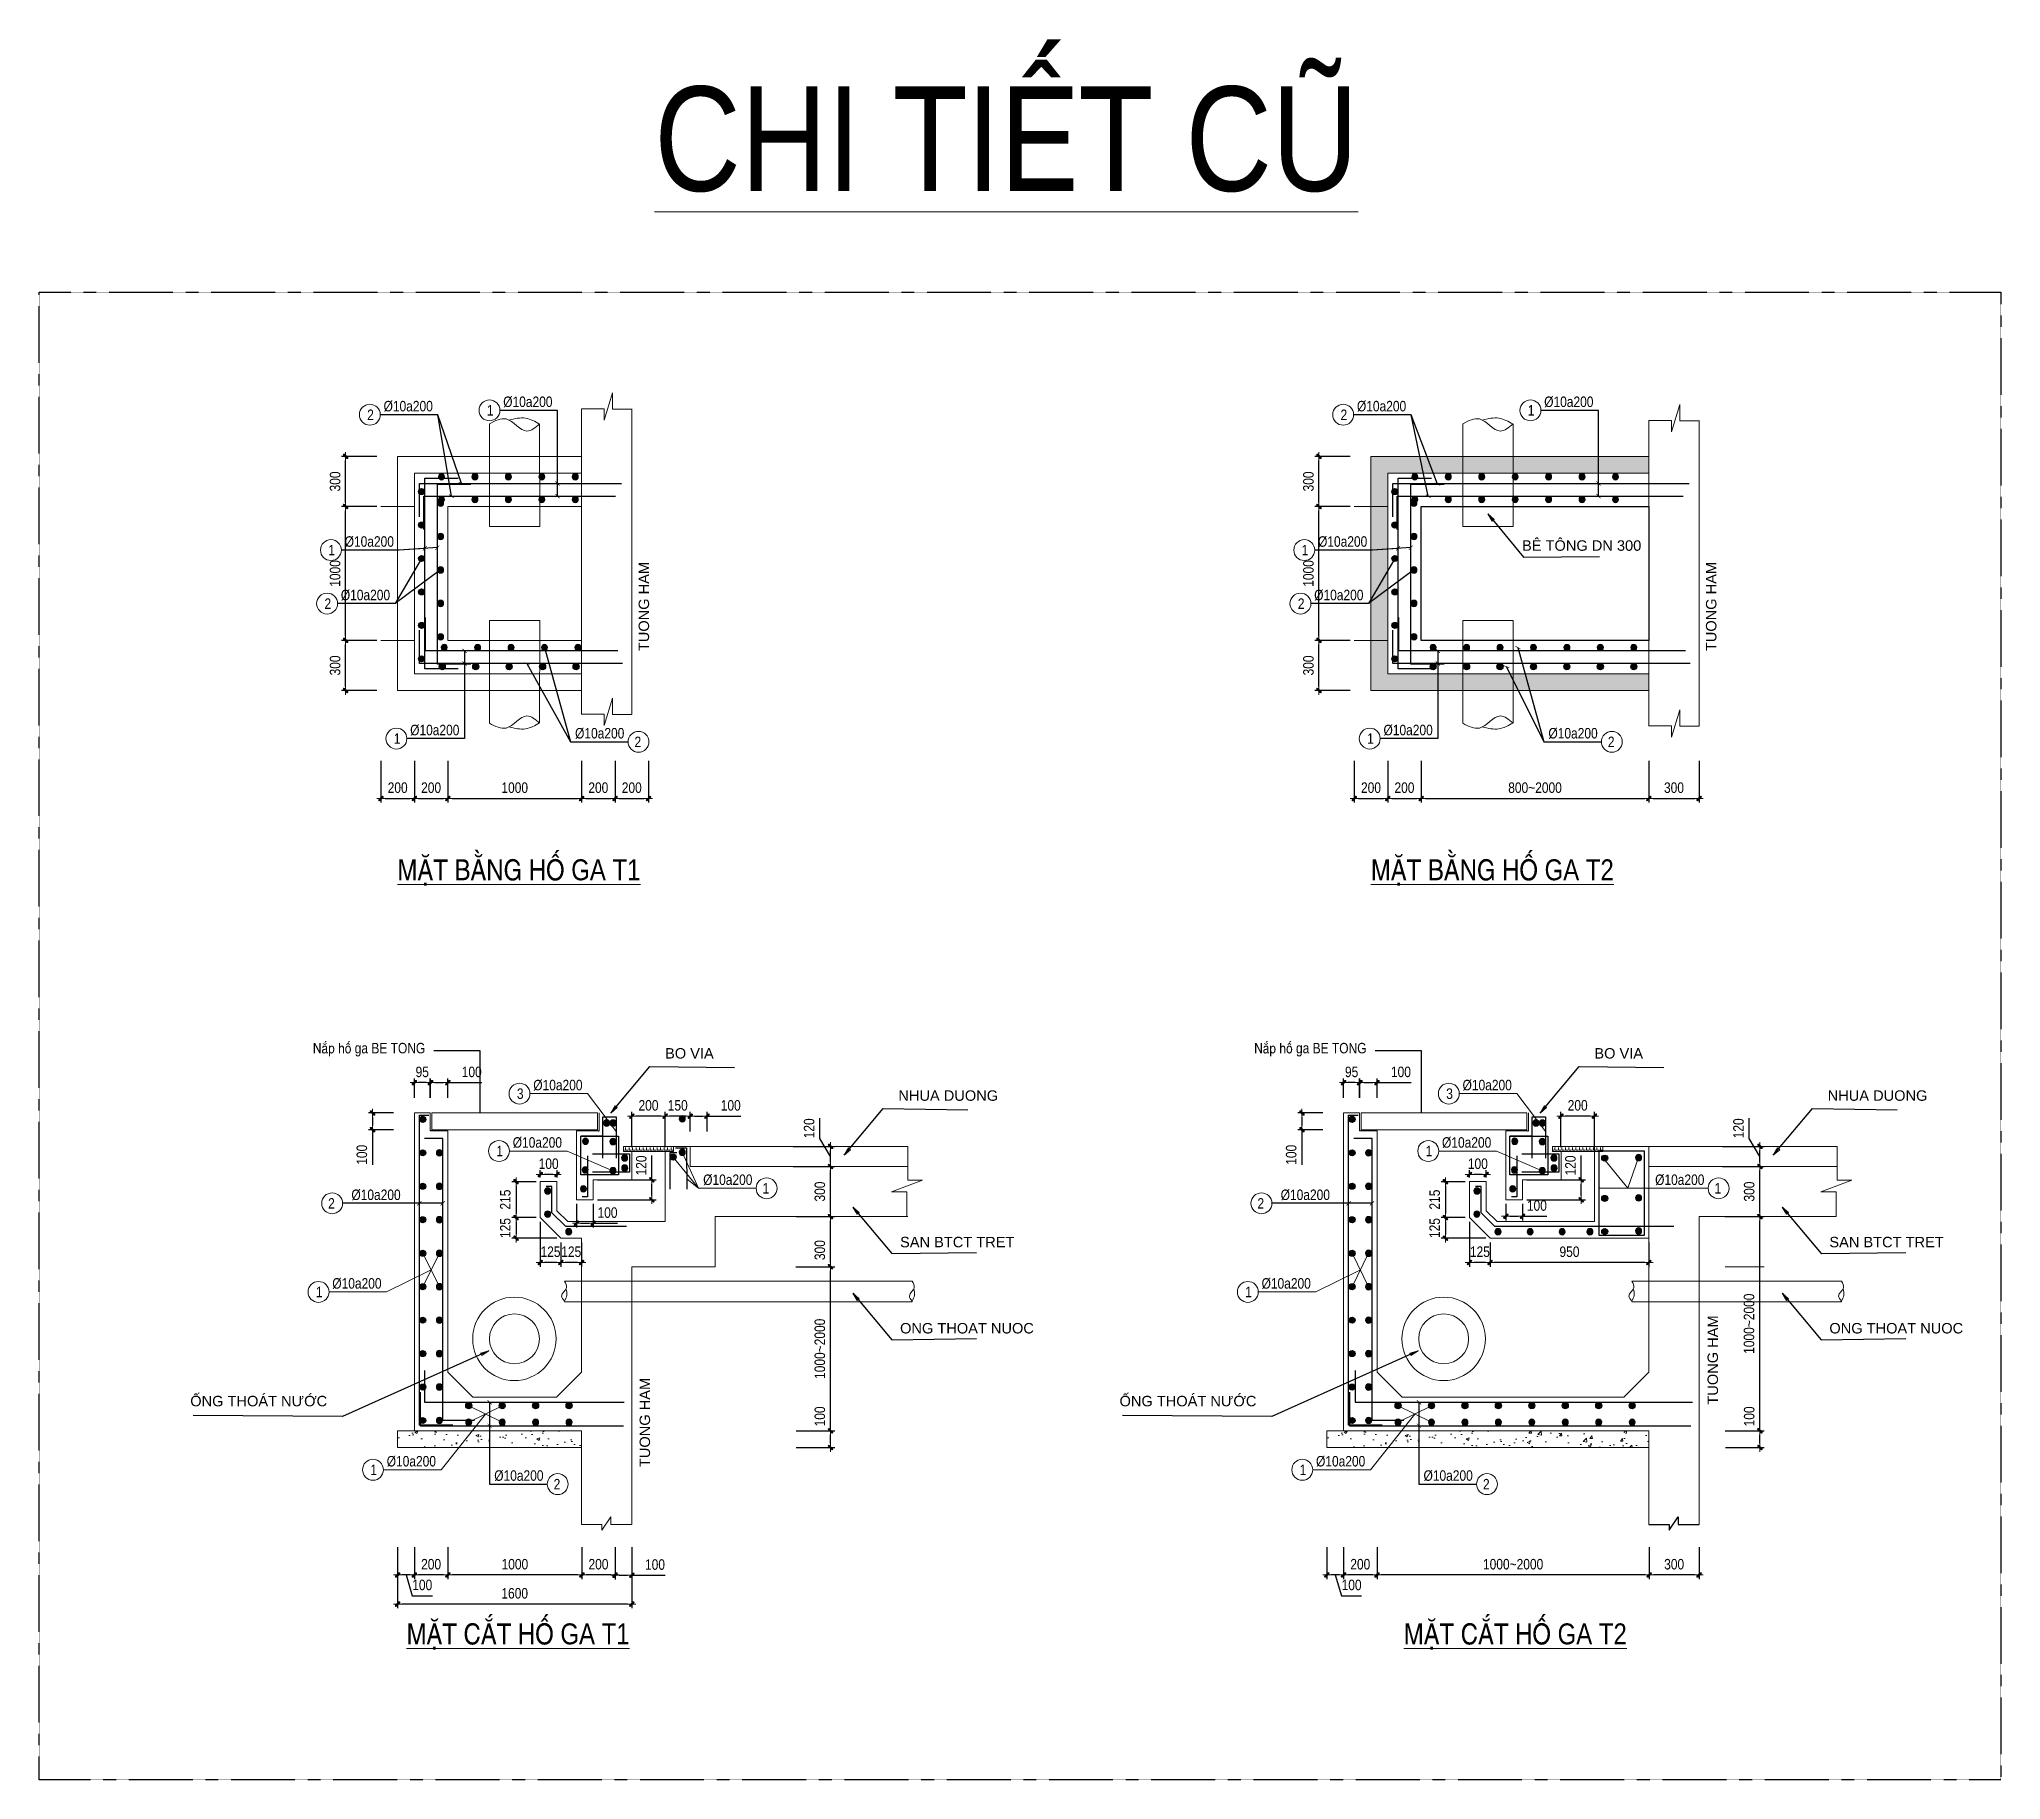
# Model space of a CAD drawing. Header units: millimetres. Extents: x -3568569 to -3536212, y 773195 to 801582.
# Drawn here: x -3547943 to -3536212, y 773195 to 783599 of the extents above; entities that cross this region are included whole.
import ezdxf
from ezdxf.enums import TextEntityAlignment as Align

# ---------------------------------------------------------------- set-up
doc = ezdxf.new("R2010")
doc.units = ezdxf.units.MM
doc.header["$MEASUREMENT"] = 0
doc.linetypes.add('CENTER', pattern=[2, 1.25, -0.25, 0.25, -0.25])
doc.layers.get('0').update_dxf_attribs({"lineweight": 9})
doc.layers.get('Defpoints').update_dxf_attribs({"color": 10, "lineweight": 0})
for name, color, linetype, lineweight in [("'S_Concrete_Hatch_252", 252, 'Continuous', 9), ('chunho.q', 1, 'Continuous', 13), ('CTHEP', 4, 'Continuous', 30), ('DBAO', 2, 'Continuous', 13), ('DGIONG', 1, 'Continuous', 13), ('Ghi chu ban ve', 1, 'Continuous', 20), ('KTH', 154, 'Continuous', 15), ('Net cat Betong', 6, 'Continuous', 40), ('STICK', 1, 'Continuous', 9), ('TEXT', 7, 'Continuous', 15)]:
    doc.layers.add(name, color=color, linetype=linetype, lineweight=lineweight)
for name, color, linetype in [('D-TEXT', 1, 'Continuous'), ('MEP-H-TXT25', 7, 'Continuous'), ('S-Gridline', 7, 'CENTER'), ('Wall Hatch', 134, 'Continuous')]:
    doc.layers.add(name, color=color, linetype=linetype)
doc.styles.add('CHU GHI CHU', font='arial.ttf', dxfattribs={"height": 200})
doc.styles.get("Standard").update_dxf_attribs({"font": 'arial.ttf'})
doc.styles.add('Star-HelCon', font='VHELVCN_0.TTF')
doc.styles.add('TTP-HelCon', font='VHELVCN_0.TTF')
doc.dimstyles.new('DTE-DIM50', dxfattribs={"dimscale": 50, "dimtxt": 2.5, "dimasz": 2.5, "dimexe": 1.25, "dimexo": 0.625, "dimtad": 1, "dimdec": 0, "dimtxsty": 'Standard', "dimcen": 2.5, "dimadec": 0, "dimazin": 0, "dimtfac": 1, "dimtdec": 0, "dimtmove": 0, "dimatfit": 3, "dimldrblk": 'CLOSEDBLANK', "dimfxl": 1, "dimarcsym": 0})
doc.dimstyles.new('TTP-25', dxfattribs={"dimscale": 25, "dimtxt": 2.5, "dimasz": 1, "dimexe": 1, "dimexo": 1, "dimgap": 0.09, "dimtad": 0, "dimdec": 4, "dimrnd": 5, "dimzin": 9, "dimdsep": 46, "dimtxsty": 'TTP-HelCon', "dimblk": 'Stick', "dimcen": 0.09, "dimdle": 1.5, "dimclrd": 256, "dimclre": 256, "dimclrt": 1, "dimadec": 0, "dimazin": 0, "dimtfac": 1, "dimtdec": 4, "dimtmove": 0, "dimatfit": 3, "dimldrblk": 'ARCHTICK', "dimfxl": 1, "dimtvp": 1, "dimtolj": 1, "dimtzin": 0, "dimarcsym": 0})

msp = doc.modelspace()

# ---------------------------------------------------------------- texts
at = {"layer": 'chunho.q', "style": 'TTP-HelCon'}
for s, p in [('Þ10a200', (-3545883.21956, 781374.88724)), ('Þ10a200', (-3545167.78387, 781401.11062)), ('Þ10a200', (-3540062.17156, 781374.88724)), ('Þ10a200', (-3538942.31034, 781401.11062)), ('Þ10a200', (-3546115.92028, 780565.77115)), ('Þ10a200', (-3540294.87227, 780565.77115)), ('Þ10a200', (-3546138.86985, 780245.90585)), ('Þ10a200', (-3540317.82185, 780245.90585)), ('Þ10a200', (-3545724.38463, 779438.76347)), ('Þ10a200', (-3544737.98803, 779419.64041)), ('Þ10a200', (-3539903.33662, 779438.76347)), ('Þ10a200', (-3538916.94003, 779419.64041)), ('Naép hoá ga BE TONG', (-3546305.86518, 777537.17069)), ('Naép hoá ga BE TONG', (-3540676.6532, 777537.17069)), ('Þ10a200', (-3544988.02575, 777316.32961)), ('Þ10a200', (-3539430.4196, 777316.32961)), ('Þ10a200', (-3545110.86185, 776973.30448)), ('Þ10a200', (-3539553.25571, 776973.30448)), ('Þ10a200', (-3546075.69299, 776660.4657)), ('Þ10a200', (-3543972.0327, 776750.46454)), ('Þ10a200', (-3540518.08684, 776660.4657)), ('Þ10a200', (-3538278.81493, 776750.46454)), ('Þ10a200', (-3546189.99594, 776130.79939)), ('Þ10a200', (-3540632.3898, 776130.79939)), ('Þ10a200', (-3545864.43816, 775067.79774)), ('Þ10a200', (-3540306.83201, 775067.79774)), ('Þ10a200', (-3545221.42377, 774982.16014)), ('Þ10a200', (-3539663.81762, 774982.16014))]:
    msp.add_text(s, height=62.5, dxfattribs=at).set_placement(p)
for s, p in [('1', (-3539020.25817, 781381.11062)), ('2', (-3540140.11938, 781354.88724)), ('1', (-3540372.8201, 780545.77115)), ('2', (-3540395.76968, 780225.90585)), ('1', (-3537903.53377, 776730.46454)), ('2', (-3544846.14261, 774962.16014))]:
    msp.add_text(s, height=62.5, dxfattribs=at).set_placement(p, align=Align.MIDDLE)
at = {"layer": 'Ghi chu ban ve', "style": 'CHU GHI CHU'}
for s, p in [('BÊ TÔNG DN 300', (-3539074.75638, 780541.63576)), ('BO VIA', (-3544199.88133, 777506.05893)), ('BO VIA', (-3538642.27519, 777506.05893)), ('NHUA DUONG', (-3542804.6369, 777253.5642)), ('NHUA DUONG', (-3537247.03076, 777253.5642)), ('SAN BTCT TRET', (-3542794.42463, 776377.82233)), ('SAN BTCT TRET', (-3537236.81849, 776377.82233)), ('ONG THOAT NUOC', (-3542794.42463, 775862.66468)), ('ONG THOAT NUOC', (-3537236.81849, 775862.66468)), ('ỐNG THOÁT NƯỚC', (-3547039.37394, 775427.28495)), ('ỐNG THOÁT NƯỚC', (-3541481.76779, 775427.28495))]:
    msp.add_text(s, height=62.5, dxfattribs=at).set_placement(p)
for p in [(-3544295.3758, 779941.5057), (-3537912.24793, 779941.5057), (-3537902.80959, 775437.34224), (-3544289.53849, 775063.86332)]:
    msp.add_text('TUONG HAM', height=62.5, rotation=90, dxfattribs=at).set_placement(p)
at = {"layer": 'TEXT', "color": 1, "style": 'TTP-HelCon'}
msp.add_text('%%UCHI TIEÁT CUÕ', height=625, dxfattribs=at).set_placement((-3544263.67953, 782692.42303))
at = {"layer": 'TEXT', "color": 1, "style": 'Star-HelCon'}
for s, p in [('1', (-3545245.73169, 781381.11062)), ('2', (-3545961.16739, 781354.88724)), ('1', (-3546193.8681, 780545.77115)), ('2', (-3546216.81768, 780225.90585)), ('1', (-3545802.33245, 779418.76347)), ('2', (-3544362.70687, 779399.64041)), ('1', (-3539981.28445, 779418.76347)), ('2', (-3538541.65887, 779399.64041)), ('3', (-3545065.97358, 777296.32961)), ('3', (-3539508.36743, 777296.32961)), ('1', (-3545188.80968, 776953.30448)), ('1', (-3539631.20354, 776953.30448)), ('1', (-3543596.75154, 776730.46454)), ('2', (-3546194.98379, 776640.81797)), ('2', (-3540637.37764, 776640.81797)), ('1', (-3546267.94377, 776110.79939)), ('1', (-3540710.33763, 776110.79939)), ('1', (-3545942.38599, 775047.79701)), ('1', (-3540384.77984, 775047.79701)), ('2', (-3539288.53646, 774962.16014))]:
    msp.add_text(s, height=62.5, dxfattribs=at).set_placement(p, align=Align.MIDDLE)
at = {"layer": 'TEXT', "color": 1, "style": 'TTP-HelCon'}
for s, p in [('%%UMAËT BAÈNG HOÁ GA T1', (-3545073.49736, 778571.90833)), ('%%UMAËT BAÈNG HOÁ GA T2', (-3539252.44936, 778571.90833)), ('%%UMAËT CAÉT HOÁ GA T1', (-3545078.8226, 774004.36947)), ('%%UMAËT CAÉT HOÁ GA T2', (-3539115.05118, 774004.36947))]:
    msp.add_text(s, height=125, dxfattribs=at).set_placement(p, align=Align.CENTER)

# ---------------------------------------------------------------- blocks, each defined once
blk = doc.blocks.new('*U394')
at = {"layer": 'Wall Hatch'}
h = blk.add_hatch(color=2, dxfattribs=at)
h.dxf.hatch_style = 1
h.paths.add_polyline_path([(18, 0, 1), (-18, 0, 1)])
at = {"layer": 'D-TEXT'}
blk.add_circle((0, 0), 18, dxfattribs=at)
blk = doc.blocks.new('*U395')
at = {"layer": 'Net cat Betong', "color": 0, "linetype": 'ByBlock', "lineweight": -2, "transparency": 16777216}
for p in [(0, 1000), (0, 800), (0, 600), (0, 400), (0, 200), (0, 0)]:
    blk.add_blockref('*U394', p, dxfattribs=at)
blk = doc.blocks.new('*U396')
at = {"layer": 'Wall Hatch'}
h = blk.add_hatch(color=2, dxfattribs=at)
h.dxf.hatch_style = 1
h.paths.add_polyline_path([(-18, 0, 1), (18, 0, 1)])
at = {"layer": 'D-TEXT'}
blk.add_circle((0, 0), 18, dxfattribs=at)
blk = doc.blocks.new('*U397')
at = {"layer": 'Net cat Betong', "color": 0, "linetype": 'ByBlock', "lineweight": -2, "transparency": 16777216}
for p in [(0, 800), (0, 600), (0, 400), (0, 200), (0, 0)]:
    blk.add_blockref('*U396', p, dxfattribs=at)
blk = doc.blocks.new('*U398')
at = {"layer": 'Wall Hatch'}
h = blk.add_hatch(color=2, dxfattribs=at)
h.dxf.hatch_style = 1
h.paths.add_polyline_path([(-18, 0, 1), (18, 0, 1)])
at = {"layer": 'D-TEXT'}
blk.add_circle((0, 0), 18, dxfattribs=at)
blk = doc.blocks.new('*U399')
at = {"layer": 'Net cat Betong', "color": 0, "linetype": 'ByBlock', "lineweight": -2, "transparency": 16777216}
for p in [(0, 800), (0, 600), (0, 400), (0, 200), (0, 0)]:
    blk.add_blockref('*U398', p, dxfattribs=at)
blk = doc.blocks.new('*U400')
at = {"layer": 'Wall Hatch'}
h = blk.add_hatch(color=2, dxfattribs=at)
h.dxf.hatch_style = 1
h.paths.add_polyline_path([(18, 0, 1), (-18, 0, 1)])
at = {"layer": 'D-TEXT'}
blk.add_circle((0, 0), 18, dxfattribs=at)
blk = doc.blocks.new('*U401')
at = {"layer": 'Net cat Betong', "color": 0, "linetype": 'ByBlock', "lineweight": -2, "transparency": 16777216}
for p in [(0, 800), (0, 600), (0, 400), (0, 200), (0, 0)]:
    blk.add_blockref('*U400', p, dxfattribs=at)
blk = doc.blocks.new('*U392')
at = {"layer": 'Wall Hatch'}
h = blk.add_hatch(color=2, dxfattribs=at)
h.dxf.hatch_style = 1
h.paths.add_polyline_path([(-18, 0, 1), (18, 0, 1)])
at = {"layer": 'D-TEXT'}
blk.add_circle((0, 0), 18, dxfattribs=at)
blk = doc.blocks.new('*U393')
at = {"layer": 'Net cat Betong', "color": 0, "linetype": 'ByBlock', "lineweight": -2, "transparency": 16777216}
for p in [(0, 800), (0, 600), (0, 400), (0, 200), (0, 0)]:
    blk.add_blockref('*U392', p, dxfattribs=at)
blk = doc.blocks.new('Stick')
at = {"layer": 'STICK'}
h = blk.add_hatch(color=256, dxfattribs=at)
edge = h.paths.add_edge_path()
edge.add_line((0.3, 0.5), (-0.5, -0.3))
edge.add_arc((-0.4, -0.4), 0.141, 135, 315)
edge.add_line((-0.3, -0.5), (0.5, 0.3))
edge.add_arc((0.4, 0.4), 0.141, 315, 495)
blk.add_line((1, 0), (-1, 0), dxfattribs=at)
blk.add_lwpolyline([(0.3, 0.5), (-0.5, -0.3, 1), (-0.3, -0.5), (0.5, 0.3, 1), (0.3, 0.5, 1)], format="xyb", dxfattribs=at)
blk = doc.blocks.new('*D402')
at = {"layer": 'Defpoints', "color": 0, "transparency": 16777216}
for p in [(-3545499, 779311), (-3544699, 779311), (-3544699, 779061)]:
    blk.add_point(p, dxfattribs=at)
at = {"layer": 'KTH', "lineweight": -2, "transparency": 16777216}
for p, q in [((-3545499, 779286), (-3545499, 779036)), ((-3544699, 779286), (-3544699, 779036)), ((-3545474, 779061), (-3544724, 779061))]:
    blk.add_line(p, q, dxfattribs=at)
at = {"layer": 'KTH', "lineweight": -2, "transparency": 16777216, "xscale": 25, "yscale": 25, "zscale": 25, "rotation": 180}
blk.add_blockref('Stick', (-3545499, 779061), dxfattribs=at)
at = {"layer": 'KTH', "lineweight": -2, "transparency": 16777216, "xscale": 25, "yscale": 25, "zscale": 25}
blk.add_blockref('Stick', (-3544699, 779061), dxfattribs=at)
at = {"layer": 'KTH', "color": 1, "transparency": 16777216, "insert": (-3545099, 779125), "char_height": 62.5, "attachment_point": 5, "style": 'TTP-HelCon'}
blk.add_mtext('\\A1;1000', dxfattribs=at)
blk = doc.blocks.new('_ArchTick')
at = {"color": 0, "linetype": 'ByBlock', "const_width": 0.15}
blk.add_lwpolyline([(-0.5, -0.5), (0.5, 0.5)], dxfattribs=at)
blk = doc.blocks.new('*D403')
at = {"layer": 'Defpoints', "color": 0, "transparency": 16777216}
for p in [(-3545899, 779311), (-3545699, 779311), (-3545699, 779061)]:
    blk.add_point(p, dxfattribs=at)
at = {"layer": 'KTH', "lineweight": -2, "transparency": 16777216}
for p, q in [((-3545899, 779286), (-3545899, 779036)), ((-3545699, 779286), (-3545699, 779036)), ((-3545874, 779061), (-3545724, 779061))]:
    blk.add_line(p, q, dxfattribs=at)
at = {"layer": 'KTH', "lineweight": -2, "transparency": 16777216, "xscale": 25, "yscale": 25, "zscale": 25, "rotation": 180}
blk.add_blockref('Stick', (-3545899, 779061), dxfattribs=at)
at = {"layer": 'KTH', "lineweight": -2, "transparency": 16777216, "xscale": 25, "yscale": 25, "zscale": 25}
blk.add_blockref('Stick', (-3545699, 779061), dxfattribs=at)
at = {"layer": 'KTH', "color": 1, "transparency": 16777216, "insert": (-3545799, 779125), "char_height": 62.5, "attachment_point": 5, "style": 'TTP-HelCon'}
blk.add_mtext('\\A1;200', dxfattribs=at)
blk = doc.blocks.new('*D404')
at = {"layer": 'Defpoints', "color": 0, "transparency": 16777216}
for p in [(-3545699, 779311), (-3545499, 779311), (-3545499, 779061)]:
    blk.add_point(p, dxfattribs=at)
at = {"layer": 'KTH', "lineweight": -2, "transparency": 16777216}
for p, q in [((-3545699, 779286), (-3545699, 779036)), ((-3545499, 779286), (-3545499, 779036)), ((-3545674, 779061), (-3545524, 779061))]:
    blk.add_line(p, q, dxfattribs=at)
at = {"layer": 'KTH', "lineweight": -2, "transparency": 16777216, "xscale": 25, "yscale": 25, "zscale": 25, "rotation": 180}
blk.add_blockref('Stick', (-3545699, 779061), dxfattribs=at)
at = {"layer": 'KTH', "lineweight": -2, "transparency": 16777216, "xscale": 25, "yscale": 25, "zscale": 25}
blk.add_blockref('Stick', (-3545499, 779061), dxfattribs=at)
at = {"layer": 'KTH', "color": 1, "transparency": 16777216, "insert": (-3545599, 779125), "char_height": 62.5, "attachment_point": 5, "style": 'TTP-HelCon'}
blk.add_mtext('\\A1;200', dxfattribs=at)
blk = doc.blocks.new('*D405')
at = {"layer": 'Defpoints', "color": 0, "transparency": 16777216}
for p in [(-3544499, 779311), (-3544299, 779311), (-3544299, 779061)]:
    blk.add_point(p, dxfattribs=at)
at = {"layer": 'KTH', "lineweight": -2, "transparency": 16777216}
for p, q in [((-3544499, 779286), (-3544499, 779036)), ((-3544299, 779286), (-3544299, 779036)), ((-3544474, 779061), (-3544324, 779061))]:
    blk.add_line(p, q, dxfattribs=at)
at = {"layer": 'KTH', "lineweight": -2, "transparency": 16777216, "xscale": 25, "yscale": 25, "zscale": 25, "rotation": 180}
blk.add_blockref('Stick', (-3544499, 779061), dxfattribs=at)
at = {"layer": 'KTH', "lineweight": -2, "transparency": 16777216, "xscale": 25, "yscale": 25, "zscale": 25}
blk.add_blockref('Stick', (-3544299, 779061), dxfattribs=at)
at = {"layer": 'KTH', "color": 1, "transparency": 16777216, "insert": (-3544399, 779125), "char_height": 62.5, "attachment_point": 5, "style": 'TTP-HelCon'}
blk.add_mtext('\\A1;200', dxfattribs=at)
blk = doc.blocks.new('*D406')
at = {"layer": 'Defpoints', "color": 0, "transparency": 16777216}
for p in [(-3544699, 779311), (-3544499, 779311), (-3544499, 779061)]:
    blk.add_point(p, dxfattribs=at)
at = {"layer": 'KTH', "lineweight": -2, "transparency": 16777216}
for p, q in [((-3544699, 779286), (-3544699, 779036)), ((-3544499, 779286), (-3544499, 779036)), ((-3544674, 779061), (-3544524, 779061))]:
    blk.add_line(p, q, dxfattribs=at)
at = {"layer": 'KTH', "lineweight": -2, "transparency": 16777216, "xscale": 25, "yscale": 25, "zscale": 25, "rotation": 180}
blk.add_blockref('Stick', (-3544699, 779061), dxfattribs=at)
at = {"layer": 'KTH', "lineweight": -2, "transparency": 16777216, "xscale": 25, "yscale": 25, "zscale": 25}
blk.add_blockref('Stick', (-3544499, 779061), dxfattribs=at)
at = {"layer": 'KTH', "color": 1, "transparency": 16777216, "insert": (-3544599, 779125), "char_height": 62.5, "attachment_point": 5, "style": 'TTP-HelCon'}
blk.add_mtext('\\A1;200', dxfattribs=at)
blk = doc.blocks.new('*D407')
at = {"layer": 'Defpoints', "color": 0, "transparency": 16777216}
for p in [(-3546110, 780006), (-3545899, 780006), (-3545899, 779706)]:
    blk.add_point(p, dxfattribs=at)
at = {"layer": 'KTH', "lineweight": -2, "transparency": 16777216}
for p, q in [((-3545924, 780006), (-3546135, 780006)), ((-3546110, 779731), (-3546110, 779981)), ((-3545924, 779706), (-3546135, 779706))]:
    blk.add_line(p, q, dxfattribs=at)
at = {"layer": 'KTH', "lineweight": -2, "transparency": 16777216, "xscale": 25, "yscale": 25, "zscale": 25}
for p, rotation in [((-3546110, 780006), 90), ((-3546110, 779706), 270)]:
    blk.add_blockref('Stick', p, dxfattribs=dict(at, rotation=rotation))
at = {"layer": 'KTH', "color": 1, "transparency": 16777216, "insert": (-3546173, 779856), "char_height": 62.5, "attachment_point": 5, "rotation": 90, "style": 'TTP-HelCon'}
blk.add_mtext('\\A1;300', dxfattribs=at)
blk = doc.blocks.new('*D408')
at = {"layer": 'Defpoints', "color": 0, "transparency": 16777216}
for p in [(-3546110, 780806), (-3545899, 780806), (-3545899, 780006)]:
    blk.add_point(p, dxfattribs=at)
at = {"layer": 'KTH', "lineweight": -2, "transparency": 16777216}
for p, q in [((-3545924, 780806), (-3546135, 780806)), ((-3546110, 780031), (-3546110, 780781)), ((-3545924, 780006), (-3546135, 780006))]:
    blk.add_line(p, q, dxfattribs=at)
at = {"layer": 'KTH', "lineweight": -2, "transparency": 16777216, "xscale": 25, "yscale": 25, "zscale": 25}
for p, rotation in [((-3546110, 780806), 90), ((-3546110, 780006), 270)]:
    blk.add_blockref('Stick', p, dxfattribs=dict(at, rotation=rotation))
at = {"layer": 'KTH', "color": 1, "transparency": 16777216, "insert": (-3546173, 780406), "char_height": 62.5, "attachment_point": 5, "rotation": 90, "style": 'TTP-HelCon'}
blk.add_mtext('\\A1;1000', dxfattribs=at)
blk = doc.blocks.new('*D409')
at = {"layer": 'Defpoints', "color": 0, "transparency": 16777216}
for p in [(-3546110, 781106), (-3545899, 781106), (-3545899, 780806)]:
    blk.add_point(p, dxfattribs=at)
at = {"layer": 'KTH', "lineweight": -2, "transparency": 16777216}
for p, q in [((-3545924, 781106), (-3546135, 781106)), ((-3546110, 780831), (-3546110, 781081)), ((-3545924, 780806), (-3546135, 780806))]:
    blk.add_line(p, q, dxfattribs=at)
at = {"layer": 'KTH', "lineweight": -2, "transparency": 16777216, "xscale": 25, "yscale": 25, "zscale": 25}
for p, rotation in [((-3546110, 781106), 90), ((-3546110, 780806), 270)]:
    blk.add_blockref('Stick', p, dxfattribs=dict(at, rotation=rotation))
at = {"layer": 'KTH', "color": 1, "transparency": 16777216, "insert": (-3546173, 780956), "char_height": 62.5, "attachment_point": 5, "rotation": 90, "style": 'TTP-HelCon'}
blk.add_mtext('\\A1;300', dxfattribs=at)
blk = doc.blocks.new('*U374')
at = {"layer": 'Wall Hatch'}
h = blk.add_hatch(color=2, dxfattribs=at)
h.dxf.hatch_style = 1
h.paths.add_polyline_path([(-18, 0, 1), (18, 0, 1)])
at = {"layer": 'D-TEXT'}
blk.add_circle((0, 0), 18, dxfattribs=at)
blk = doc.blocks.new('*U373')
at = {"layer": 'Net cat Betong', "color": 0, "linetype": 'ByBlock', "lineweight": -2, "transparency": 16777216}
for p in [(0, 1800), (0, 1600), (0, 1400), (0, 1200), (0, 1000), (0, 800), (0, 600), (0, 400), (0, 200), (0, 0)]:
    blk.add_blockref('*U374', p, dxfattribs=at)
blk = doc.blocks.new('*U376')
at = {"layer": 'Wall Hatch'}
h = blk.add_hatch(color=2, dxfattribs=at)
h.dxf.hatch_style = 1
h.paths.add_polyline_path([(-18, 0, 1), (18, 0, 1)])
at = {"layer": 'D-TEXT'}
blk.add_circle((0, 0), 18, dxfattribs=at)
blk = doc.blocks.new('*U375')
at = {"layer": 'Net cat Betong', "color": 0, "linetype": 'ByBlock', "lineweight": -2, "transparency": 16777216}
for p in [(0, 1600), (0, 1400), (0, 1200), (0, 1000), (0, 800), (0, 600), (0, 400), (0, 200), (0, 0)]:
    blk.add_blockref('*U376', p, dxfattribs=at)
blk = doc.blocks.new('*U366')
at = {"layer": 'Wall Hatch'}
h = blk.add_hatch(color=2, dxfattribs=at)
h.dxf.hatch_style = 1
h.paths.add_polyline_path([(-18, 0, 1), (18, 0, 1)])
at = {"layer": 'D-TEXT'}
blk.add_circle((0, 0), 18, dxfattribs=at)
blk = doc.blocks.new('*U391')
at = {"layer": 'Net cat Betong', "color": 0, "linetype": 'ByBlock', "lineweight": -2, "transparency": 16777216}
for p in [(0, 600), (0, 400), (0, 200), (0, 0)]:
    blk.add_blockref('*U366', p, dxfattribs=at)
blk = doc.blocks.new('*U368')
at = {"layer": 'Wall Hatch'}
h = blk.add_hatch(color=2, dxfattribs=at)
h.dxf.hatch_style = 1
h.paths.add_polyline_path([(-18, 0, 1), (18, 0, 1)])
at = {"layer": 'D-TEXT'}
blk.add_circle((0, 0), 18, dxfattribs=at)
blk = doc.blocks.new('*U367')
at = {"layer": 'Net cat Betong', "color": 0, "linetype": 'ByBlock', "lineweight": -2, "transparency": 16777216}
for p in [(0, 600), (0, 400), (0, 200), (0, 0)]:
    blk.add_blockref('*U368', p, dxfattribs=at)
blk = doc.blocks.new('*U370')
at = {"layer": 'Wall Hatch'}
h = blk.add_hatch(color=2, dxfattribs=at)
h.dxf.hatch_style = 1
h.paths.add_polyline_path([(-18, 0, 1), (18, 0, 1)])
at = {"layer": 'D-TEXT'}
blk.add_circle((0, 0), 18, dxfattribs=at)
blk = doc.blocks.new('*U369')
at = {"layer": 'Net cat Betong', "color": 0, "linetype": 'ByBlock', "lineweight": -2, "transparency": 16777216}
for p in [(0, 200), (0, 0)]:
    blk.add_blockref('*U370', p, dxfattribs=at)
blk = doc.blocks.new('*U372')
at = {"layer": 'Wall Hatch'}
h = blk.add_hatch(color=2, dxfattribs=at)
h.dxf.hatch_style = 1
h.paths.add_polyline_path([(-18, 0, 1), (18, 0, 1)])
at = {"layer": 'D-TEXT'}
blk.add_circle((0, 0), 18, dxfattribs=at)
blk = doc.blocks.new('*U371')
at = {"layer": 'Net cat Betong', "color": 0, "linetype": 'ByBlock', "lineweight": -2, "transparency": 16777216}
blk.add_blockref('*U372', (0, 0), dxfattribs=at)
blk = doc.blocks.new('*D410')
at = {"layer": 'Defpoints', "color": 0, "ltscale": 0.8, "transparency": 16777216}
for p in [(-3544499, 774610), (-3544399, 774610), (-3544499, 774417)]:
    blk.add_point(p, dxfattribs=at)
at = {"layer": 'KTH', "lineweight": -2, "ltscale": 0.8, "transparency": 16777216}
for p, q in [((-3544499, 774585), (-3544499, 774392)), ((-3544399, 774585), (-3544399, 774392)), ((-3544474, 774417), (-3544424, 774417)), ((-3544399, 774417), (-3544200, 774417))]:
    blk.add_line(p, q, dxfattribs=at)
at = {"layer": 'KTH', "lineweight": -2, "ltscale": 0.8, "transparency": 16777216, "xscale": 25, "yscale": 25, "zscale": 25, "rotation": 180}
blk.add_blockref('Stick', (-3544499, 774417), dxfattribs=at)
at = {"layer": 'KTH', "lineweight": -2, "ltscale": 0.8, "transparency": 16777216, "xscale": 25, "yscale": 25, "zscale": 25}
blk.add_blockref('Stick', (-3544399, 774417), dxfattribs=at)
at = {"layer": 'KTH', "color": 1, "ltscale": 0.8, "transparency": 16777216, "insert": (-3544260, 774481), "char_height": 62.5, "attachment_point": 5, "style": 'TTP-HelCon'}
blk.add_mtext('\\A1;100', dxfattribs=at)
blk = doc.blocks.new('*D411')
at = {"layer": 'Defpoints', "color": 0, "ltscale": 0.8, "transparency": 16777216}
for p in [(-3544697, 774610), (-3544499, 774610), (-3544697, 774419)]:
    blk.add_point(p, dxfattribs=at)
at = {"layer": 'KTH', "lineweight": -2, "ltscale": 0.8, "transparency": 16777216}
for p, q in [((-3544697, 774585), (-3544697, 774394)), ((-3544499, 774585), (-3544499, 774394)), ((-3544524, 774419), (-3544672, 774419))]:
    blk.add_line(p, q, dxfattribs=at)
at = {"layer": 'KTH', "lineweight": -2, "ltscale": 0.8, "transparency": 16777216, "xscale": 25, "yscale": 25, "zscale": 25, "rotation": 180}
blk.add_blockref('Stick', (-3544697, 774419), dxfattribs=at)
at = {"layer": 'KTH', "lineweight": -2, "ltscale": 0.8, "transparency": 16777216, "xscale": 25, "yscale": 25, "zscale": 25}
blk.add_blockref('Stick', (-3544499, 774419), dxfattribs=at)
at = {"layer": 'KTH', "color": 1, "ltscale": 0.8, "transparency": 16777216, "insert": (-3544598, 774483), "char_height": 62.5, "attachment_point": 5, "style": 'TTP-HelCon'}
blk.add_mtext('\\A1;200', dxfattribs=at)
blk = doc.blocks.new('*D412')
at = {"layer": 'Defpoints', "color": 0, "ltscale": 0.8, "transparency": 16777216}
for p in [(-3545499, 774610), (-3544697, 774610), (-3545499, 774419)]:
    blk.add_point(p, dxfattribs=at)
at = {"layer": 'KTH', "lineweight": -2, "ltscale": 0.8, "transparency": 16777216}
for p, q in [((-3545499, 774585), (-3545499, 774394)), ((-3544697, 774585), (-3544697, 774394)), ((-3544722, 774419), (-3545474, 774419))]:
    blk.add_line(p, q, dxfattribs=at)
at = {"layer": 'KTH', "lineweight": -2, "ltscale": 0.8, "transparency": 16777216, "xscale": 25, "yscale": 25, "zscale": 25, "rotation": 180}
blk.add_blockref('Stick', (-3545499, 774419), dxfattribs=at)
at = {"layer": 'KTH', "lineweight": -2, "ltscale": 0.8, "transparency": 16777216, "xscale": 25, "yscale": 25, "zscale": 25}
blk.add_blockref('Stick', (-3544697, 774419), dxfattribs=at)
at = {"layer": 'KTH', "color": 1, "ltscale": 0.8, "transparency": 16777216, "insert": (-3545098, 774483), "char_height": 62.5, "attachment_point": 5, "style": 'TTP-HelCon'}
blk.add_mtext('\\A1;1000', dxfattribs=at)
blk = doc.blocks.new('*D413')
at = {"layer": 'Defpoints', "color": 0, "ltscale": 0.8, "transparency": 16777216}
for p in [(-3545699, 774610), (-3545499, 774610), (-3545699, 774419)]:
    blk.add_point(p, dxfattribs=at)
at = {"layer": 'KTH', "lineweight": -2, "ltscale": 0.8, "transparency": 16777216}
for p, q in [((-3545699, 774585), (-3545699, 774394)), ((-3545499, 774585), (-3545499, 774394)), ((-3545524, 774419), (-3545674, 774419))]:
    blk.add_line(p, q, dxfattribs=at)
at = {"layer": 'KTH', "lineweight": -2, "ltscale": 0.8, "transparency": 16777216, "xscale": 25, "yscale": 25, "zscale": 25, "rotation": 180}
blk.add_blockref('Stick', (-3545699, 774419), dxfattribs=at)
at = {"layer": 'KTH', "lineweight": -2, "ltscale": 0.8, "transparency": 16777216, "xscale": 25, "yscale": 25, "zscale": 25}
blk.add_blockref('Stick', (-3545499, 774419), dxfattribs=at)
at = {"layer": 'KTH', "color": 1, "ltscale": 0.8, "transparency": 16777216, "insert": (-3545599, 774483), "char_height": 62.5, "attachment_point": 5, "style": 'TTP-HelCon'}
blk.add_mtext('\\A1;200', dxfattribs=at)
blk = doc.blocks.new('*D414')
at = {"layer": 'Defpoints', "color": 0, "ltscale": 0.8, "transparency": 16777216}
for p in [(-3545799, 774610), (-3545699, 774610), (-3545799, 774419)]:
    blk.add_point(p, dxfattribs=at)
at = {"layer": 'KTH', "lineweight": -2, "ltscale": 0.8, "transparency": 16777216}
for p, q in [((-3545799, 774585), (-3545799, 774394)), ((-3545699, 774585), (-3545699, 774394)), ((-3545724, 774419), (-3545774, 774419)), ((-3545749, 774419), (-3545712, 774295)), ((-3545712, 774295), (-3545591, 774295))]:
    blk.add_line(p, q, dxfattribs=at)
at = {"layer": 'KTH', "lineweight": -2, "ltscale": 0.8, "transparency": 16777216, "xscale": 25, "yscale": 25, "zscale": 25, "rotation": 180}
blk.add_blockref('Stick', (-3545799, 774419), dxfattribs=at)
at = {"layer": 'KTH', "lineweight": -2, "ltscale": 0.8, "transparency": 16777216, "xscale": 25, "yscale": 25, "zscale": 25}
blk.add_blockref('Stick', (-3545699, 774419), dxfattribs=at)
at = {"layer": 'KTH', "color": 1, "ltscale": 0.8, "transparency": 16777216, "insert": (-3545652, 774359), "char_height": 62.5, "attachment_point": 5, "style": 'TTP-HelCon'}
blk.add_mtext('\\A1;100', dxfattribs=at)
blk = doc.blocks.new('*D415')
at = {"layer": 'Defpoints', "color": 0, "ltscale": 0.8, "transparency": 16777216}
for p in [(-3545799, 774610), (-3544399, 774610), (-3545799, 774245)]:
    blk.add_point(p, dxfattribs=at)
at = {"layer": 'KTH', "lineweight": -2, "ltscale": 0.8, "transparency": 16777216}
for p, q in [((-3545799, 774585), (-3545799, 774220)), ((-3544399, 774585), (-3544399, 774220)), ((-3544424, 774245), (-3545774, 774245))]:
    blk.add_line(p, q, dxfattribs=at)
at = {"layer": 'KTH', "lineweight": -2, "ltscale": 0.8, "transparency": 16777216, "xscale": 25, "yscale": 25, "zscale": 25, "rotation": 180}
blk.add_blockref('Stick', (-3545799, 774245), dxfattribs=at)
at = {"layer": 'KTH', "lineweight": -2, "ltscale": 0.8, "transparency": 16777216, "xscale": 25, "yscale": 25, "zscale": 25}
blk.add_blockref('Stick', (-3544399, 774245), dxfattribs=at)
at = {"layer": 'KTH', "color": 1, "ltscale": 0.8, "transparency": 16777216, "insert": (-3545099, 774309), "char_height": 62.5, "attachment_point": 5, "style": 'TTP-HelCon'}
blk.add_mtext('\\A1;1600', dxfattribs=at)
blk = doc.blocks.new('*D416')
at = {"layer": 'Defpoints', "color": 0, "ltscale": 0.8, "transparency": 16777216}
for p in [(-3543440, 776561), (-3543210, 776561), (-3543443, 776262)]:
    blk.add_point(p, dxfattribs=at)
at = {"layer": 'KTH', "lineweight": -2, "ltscale": 0.8, "transparency": 16777216}
for p, q in [((-3543415, 776561), (-3543185, 776561)), ((-3543210, 776287), (-3543210, 776536)), ((-3543418, 776262), (-3543185, 776262))]:
    blk.add_line(p, q, dxfattribs=at)
at = {"layer": 'KTH', "lineweight": -2, "ltscale": 0.8, "transparency": 16777216, "xscale": 25, "yscale": 25, "zscale": 25}
for p, rotation in [((-3543210, 776561), 90), ((-3543210, 776262), 270)]:
    blk.add_blockref('Stick', p, dxfattribs=dict(at, rotation=rotation))
at = {"layer": 'KTH', "color": 1, "ltscale": 0.8, "transparency": 16777216, "insert": (-3543274, 776361), "char_height": 62.5, "attachment_point": 5, "rotation": 90, "style": 'TTP-HelCon'}
blk.add_mtext('\\A1;300', dxfattribs=at)
blk = doc.blocks.new('*D417')
at = {"layer": 'Defpoints', "color": 0, "ltscale": 0.8, "transparency": 16777216}
for p in [(-3543459, 776861), (-3543210, 776861), (-3543440, 776561)]:
    blk.add_point(p, dxfattribs=at)
at = {"layer": 'KTH', "lineweight": -2, "ltscale": 0.8, "transparency": 16777216}
for p, q in [((-3543434, 776861), (-3543185, 776861)), ((-3543210, 776586), (-3543210, 776836)), ((-3543415, 776561), (-3543185, 776561))]:
    blk.add_line(p, q, dxfattribs=at)
at = {"layer": 'KTH', "lineweight": -2, "ltscale": 0.8, "transparency": 16777216, "xscale": 25, "yscale": 25, "zscale": 25}
for p, rotation in [((-3543210, 776861), 90), ((-3543210, 776561), 270)]:
    blk.add_blockref('Stick', p, dxfattribs=dict(at, rotation=rotation))
at = {"layer": 'KTH', "color": 1, "ltscale": 0.8, "transparency": 16777216, "insert": (-3543274, 776711), "char_height": 62.5, "attachment_point": 5, "rotation": 90, "style": 'TTP-HelCon'}
blk.add_mtext('\\A1;300', dxfattribs=at)
blk = doc.blocks.new('*D418')
at = {"layer": 'Defpoints', "color": 0, "ltscale": 0.8, "transparency": 16777216}
for p in [(-3544049, 777162), (-3544049, 777046), (-3543949, 777046)]:
    blk.add_point(p, dxfattribs=at)
at = {"layer": 'KTH', "lineweight": -2, "ltscale": 0.8, "transparency": 16777216}
for p, q in [((-3544049, 777071), (-3544049, 777187)), ((-3543949, 777071), (-3543949, 777187)), ((-3544024, 777162), (-3543974, 777162)), ((-3543949, 777162), (-3543746, 777162))]:
    blk.add_line(p, q, dxfattribs=at)
at = {"layer": 'KTH', "lineweight": -2, "ltscale": 0.8, "transparency": 16777216, "xscale": 25, "yscale": 25, "zscale": 25, "rotation": 180}
blk.add_blockref('Stick', (-3544049, 777162), dxfattribs=at)
at = {"layer": 'KTH', "lineweight": -2, "ltscale": 0.8, "transparency": 16777216, "xscale": 25, "yscale": 25, "zscale": 25}
blk.add_blockref('Stick', (-3543949, 777162), dxfattribs=at)
at = {"layer": 'KTH', "color": 1, "ltscale": 0.8, "transparency": 16777216, "insert": (-3543807, 777226), "char_height": 62.5, "attachment_point": 5, "style": 'TTP-HelCon'}
blk.add_mtext('\\A1;100', dxfattribs=at)
blk = doc.blocks.new('*D419')
at = {"layer": 'Defpoints', "color": 0, "ltscale": 0.8, "transparency": 16777216}
for p in [(-3544199, 777162), (-3544199, 777046), (-3544049, 777046)]:
    blk.add_point(p, dxfattribs=at)
at = {"layer": 'KTH', "lineweight": -2, "ltscale": 0.8, "transparency": 16777216}
for p, q in [((-3544199, 777071), (-3544199, 777187)), ((-3544049, 777071), (-3544049, 777187)), ((-3544074, 777162), (-3544174, 777162))]:
    blk.add_line(p, q, dxfattribs=at)
at = {"layer": 'KTH', "lineweight": -2, "ltscale": 0.8, "transparency": 16777216, "xscale": 25, "yscale": 25, "zscale": 25, "rotation": 180}
blk.add_blockref('Stick', (-3544199, 777162), dxfattribs=at)
at = {"layer": 'KTH', "lineweight": -2, "ltscale": 0.8, "transparency": 16777216, "xscale": 25, "yscale": 25, "zscale": 25}
blk.add_blockref('Stick', (-3544049, 777162), dxfattribs=at)
at = {"layer": 'KTH', "color": 1, "ltscale": 0.8, "transparency": 16777216, "insert": (-3544124, 777226), "char_height": 62.5, "attachment_point": 5, "style": 'TTP-HelCon'}
blk.add_mtext('\\A1;150', dxfattribs=at)
blk = doc.blocks.new('*D420')
at = {"layer": 'Defpoints', "color": 0, "ltscale": 0.8, "transparency": 16777216}
for p in [(-3545602, 777362), (-3545602, 777246), (-3545499, 777246)]:
    blk.add_point(p, dxfattribs=at)
at = {"layer": 'KTH', "lineweight": -2, "ltscale": 0.8, "transparency": 16777216}
for p, q in [((-3545602, 777271), (-3545602, 777387)), ((-3545577, 777362), (-3545524, 777362)), ((-3545499, 777271), (-3545499, 777387)), ((-3545499, 777362), (-3545296, 777362))]:
    blk.add_line(p, q, dxfattribs=at)
at = {"layer": 'KTH', "lineweight": -2, "ltscale": 0.8, "transparency": 16777216, "xscale": 25, "yscale": 25, "zscale": 25, "rotation": 180}
blk.add_blockref('Stick', (-3545602, 777362), dxfattribs=at)
at = {"layer": 'KTH', "lineweight": -2, "ltscale": 0.8, "transparency": 16777216, "xscale": 25, "yscale": 25, "zscale": 25}
blk.add_blockref('Stick', (-3545499, 777362), dxfattribs=at)
at = {"layer": 'KTH', "color": 1, "ltscale": 0.8, "transparency": 16777216, "insert": (-3545356, 777426), "char_height": 62.5, "attachment_point": 5, "style": 'TTP-HelCon'}
blk.add_mtext('\\A1;100', dxfattribs=at)
blk = doc.blocks.new('*D421')
at = {"layer": 'Defpoints', "color": 0, "ltscale": 0.8, "transparency": 16777216}
for p in [(-3545699, 777362), (-3545699, 777246), (-3545604, 777246)]:
    blk.add_point(p, dxfattribs=at)
at = {"layer": 'KTH', "lineweight": -2, "ltscale": 0.8, "transparency": 16777216}
for p, q in [((-3545699, 777271), (-3545699, 777387)), ((-3545629, 777362), (-3545674, 777362)), ((-3545604, 777271), (-3545604, 777387))]:
    blk.add_line(p, q, dxfattribs=at)
at = {"layer": 'KTH', "lineweight": -2, "ltscale": 0.8, "transparency": 16777216, "xscale": 25, "yscale": 25, "zscale": 25, "rotation": 180}
blk.add_blockref('Stick', (-3545699, 777362), dxfattribs=at)
at = {"layer": 'KTH', "lineweight": -2, "ltscale": 0.8, "transparency": 16777216, "xscale": 25, "yscale": 25, "zscale": 25}
blk.add_blockref('Stick', (-3545604, 777362), dxfattribs=at)
at = {"layer": 'KTH', "color": 1, "ltscale": 0.8, "transparency": 16777216, "insert": (-3545652, 777426), "char_height": 62.5, "attachment_point": 5, "style": 'TTP-HelCon'}
blk.add_mtext('\\A1;95', dxfattribs=at)
blk = doc.blocks.new('*D422')
at = {"layer": 'Defpoints', "color": 0, "ltscale": 0.8, "transparency": 16777216}
for p in [(-3543440, 775281), (-3543440, 775181), (-3543210, 775281)]:
    blk.add_point(p, dxfattribs=at)
at = {"layer": 'KTH', "lineweight": -2, "ltscale": 0.8, "transparency": 16777216}
for p, q in [((-3543210, 775281), (-3543210, 775427)), ((-3543415, 775281), (-3543185, 775281)), ((-3543415, 775181), (-3543185, 775181)), ((-3543210, 775206), (-3543210, 775256))]:
    blk.add_line(p, q, dxfattribs=at)
at = {"layer": 'KTH', "lineweight": -2, "ltscale": 0.8, "transparency": 16777216, "xscale": 25, "yscale": 25, "zscale": 25}
for p, rotation in [((-3543210, 775281), 90), ((-3543210, 775181), 270)]:
    blk.add_blockref('Stick', p, dxfattribs=dict(at, rotation=rotation))
at = {"layer": 'KTH', "color": 1, "ltscale": 0.8, "transparency": 16777216, "insert": (-3543274, 775367), "char_height": 62.5, "attachment_point": 5, "rotation": 90, "style": 'TTP-HelCon'}
blk.add_mtext('\\A1;100', dxfattribs=at)
blk = doc.blocks.new('*D423')
at = {"layer": 'Defpoints', "color": 0, "ltscale": 0.8, "transparency": 16777216}
for p in [(-3543443, 776262), (-3543210, 776262), (-3543440, 775281)]:
    blk.add_point(p, dxfattribs=at)
at = {"layer": 'KTH', "lineweight": -2, "ltscale": 0.8, "transparency": 16777216}
for p, q in [((-3543418, 776262), (-3543185, 776262)), ((-3543210, 775306), (-3543210, 776237)), ((-3543415, 775281), (-3543185, 775281))]:
    blk.add_line(p, q, dxfattribs=at)
at = {"layer": 'KTH', "lineweight": -2, "ltscale": 0.8, "transparency": 16777216, "xscale": 25, "yscale": 25, "zscale": 25}
for p, rotation in [((-3543210, 776262), 90), ((-3543210, 775281), 270)]:
    blk.add_blockref('Stick', p, dxfattribs=dict(at, rotation=rotation))
at = {"layer": 'KTH', "color": 1, "ltscale": 0.8, "transparency": 16777216, "insert": (-3543274, 775771), "char_height": 62.5, "attachment_point": 5, "rotation": 90, "style": 'TTP-HelCon'}
blk.add_mtext('\\A1;1000~2000', dxfattribs=at)
blk = doc.blocks.new('*D424')
at = {"layer": 'Defpoints', "color": 0, "ltscale": 0.8, "transparency": 16777216}
for p in [(-3545949, 777181), (-3545799, 777181), (-3545799, 777081)]:
    blk.add_point(p, dxfattribs=at)
at = {"layer": 'KTH', "lineweight": -2, "ltscale": 0.8, "transparency": 16777216}
for p, q in [((-3545824, 777181), (-3545974, 777181)), ((-3545824, 777081), (-3545974, 777081)), ((-3545949, 777156), (-3545949, 777106)), ((-3545949, 777081), (-3545949, 776871))]:
    blk.add_line(p, q, dxfattribs=at)
at = {"layer": 'KTH', "lineweight": -2, "ltscale": 0.8, "transparency": 16777216, "xscale": 25, "yscale": 25, "zscale": 25}
for p, rotation in [((-3545949, 777181), 90), ((-3545949, 777081), 270)]:
    blk.add_blockref('Stick', p, dxfattribs=dict(at, rotation=rotation))
at = {"layer": 'KTH', "color": 1, "ltscale": 0.8, "transparency": 16777216, "insert": (-3546013, 776931), "char_height": 62.5, "attachment_point": 5, "rotation": 90, "style": 'TTP-HelCon'}
blk.add_mtext('\\A1;100', dxfattribs=at)
blk = doc.blocks.new('*D425')
at = {"layer": 'Defpoints', "color": 0, "ltscale": 0.8, "transparency": 16777216}
for p in [(-3544946, 776813), (-3544946, 776770), (-3544846, 776770)]:
    blk.add_point(p, dxfattribs=at)
at = {"layer": 'KTH', "lineweight": -2, "ltscale": 0.8, "transparency": 16777216}
for p, q in [((-3544946, 776795), (-3544946, 776838)), ((-3544846, 776795), (-3544846, 776838)), ((-3544871, 776813), (-3544921, 776813))]:
    blk.add_line(p, q, dxfattribs=at)
at = {"layer": 'KTH', "lineweight": -2, "ltscale": 0.8, "transparency": 16777216, "xscale": 25, "yscale": 25, "zscale": 25, "rotation": 180}
blk.add_blockref('Stick', (-3544946, 776813), dxfattribs=at)
at = {"layer": 'KTH', "lineweight": -2, "ltscale": 0.8, "transparency": 16777216, "xscale": 25, "yscale": 25, "zscale": 25}
blk.add_blockref('Stick', (-3544846, 776813), dxfattribs=at)
at = {"layer": 'KTH', "color": 1, "ltscale": 0.8, "transparency": 16777216, "insert": (-3544896, 776877), "char_height": 62.5, "attachment_point": 5, "style": 'TTP-HelCon'}
blk.add_mtext('\\A1;100', dxfattribs=at)
blk = doc.blocks.new('*D426')
at = {"layer": 'Defpoints', "color": 0, "ltscale": 0.8, "transparency": 16777216}
for p in [(-3544946, 776770), (-3545091, 776555), (-3544946, 776555)]:
    blk.add_point(p, dxfattribs=at)
at = {"layer": 'KTH', "lineweight": -2, "ltscale": 0.8, "transparency": 16777216}
for p, q in [((-3544971, 776770), (-3545116, 776770)), ((-3545091, 776745), (-3545091, 776580)), ((-3544971, 776555), (-3545116, 776555))]:
    blk.add_line(p, q, dxfattribs=at)
at = {"layer": 'KTH', "lineweight": -2, "ltscale": 0.8, "transparency": 16777216, "xscale": 25, "yscale": 25, "zscale": 25}
for p, rotation in [((-3545091, 776770), 90), ((-3545091, 776555), 270)]:
    blk.add_blockref('Stick', p, dxfattribs=dict(at, rotation=rotation))
at = {"layer": 'KTH', "color": 1, "ltscale": 0.8, "transparency": 16777216, "insert": (-3545155, 776663), "char_height": 62.5, "attachment_point": 5, "rotation": 90, "style": 'TTP-HelCon'}
blk.add_mtext('\\A1;215', dxfattribs=at)
blk = doc.blocks.new('*D427')
at = {"layer": 'Defpoints', "color": 0, "ltscale": 0.8, "transparency": 16777216}
for p in [(-3544946, 776555), (-3545091, 776432), (-3544823, 776432)]:
    blk.add_point(p, dxfattribs=at)
at = {"layer": 'KTH', "lineweight": -2, "ltscale": 0.8, "transparency": 16777216}
for p, q in [((-3544971, 776555), (-3545116, 776555)), ((-3545091, 776530), (-3545091, 776457)), ((-3544848, 776432), (-3545116, 776432))]:
    blk.add_line(p, q, dxfattribs=at)
at = {"layer": 'KTH', "lineweight": -2, "ltscale": 0.8, "transparency": 16777216, "xscale": 25, "yscale": 25, "zscale": 25}
for p, rotation in [((-3545091, 776555), 90), ((-3545091, 776432), 270)]:
    blk.add_blockref('Stick', p, dxfattribs=dict(at, rotation=rotation))
at = {"layer": 'KTH', "color": 1, "ltscale": 0.8, "transparency": 16777216, "insert": (-3545155, 776493), "char_height": 62.5, "attachment_point": 5, "rotation": 90, "style": 'TTP-HelCon'}
blk.add_mtext('\\A1;125', dxfattribs=at)
blk = doc.blocks.new('*D428')
at = {"layer": 'Defpoints', "color": 0, "ltscale": 0.8, "transparency": 16777216}
for p in [(-3544823, 776432), (-3544699, 776432), (-3544823, 776287)]:
    blk.add_point(p, dxfattribs=at)
at = {"layer": 'KTH', "lineweight": -2, "ltscale": 0.8, "transparency": 16777216}
for p, q in [((-3544823, 776407), (-3544823, 776262)), ((-3544699, 776407), (-3544699, 776262)), ((-3544724, 776287), (-3544798, 776287))]:
    blk.add_line(p, q, dxfattribs=at)
at = {"layer": 'KTH', "lineweight": -2, "ltscale": 0.8, "transparency": 16777216, "xscale": 25, "yscale": 25, "zscale": 25, "rotation": 180}
blk.add_blockref('Stick', (-3544823, 776287), dxfattribs=at)
at = {"layer": 'KTH', "lineweight": -2, "ltscale": 0.8, "transparency": 16777216, "xscale": 25, "yscale": 25, "zscale": 25}
blk.add_blockref('Stick', (-3544699, 776287), dxfattribs=at)
at = {"layer": 'KTH', "color": 1, "ltscale": 0.8, "transparency": 16777216, "insert": (-3544761, 776351), "char_height": 62.5, "attachment_point": 5, "style": 'TTP-HelCon'}
blk.add_mtext('\\A1;125', dxfattribs=at)
blk = doc.blocks.new('*D429')
at = {"layer": 'Defpoints', "color": 0, "ltscale": 0.8, "transparency": 16777216}
for p in [(-3544946, 776555), (-3544823, 776432), (-3544946, 776287)]:
    blk.add_point(p, dxfattribs=at)
at = {"layer": 'KTH', "lineweight": -2, "ltscale": 0.8, "transparency": 16777216}
for p, q in [((-3544946, 776530), (-3544946, 776262)), ((-3544823, 776407), (-3544823, 776262)), ((-3544848, 776287), (-3544921, 776287))]:
    blk.add_line(p, q, dxfattribs=at)
at = {"layer": 'KTH', "lineweight": -2, "ltscale": 0.8, "transparency": 16777216, "xscale": 25, "yscale": 25, "zscale": 25, "rotation": 180}
blk.add_blockref('Stick', (-3544946, 776287), dxfattribs=at)
at = {"layer": 'KTH', "lineweight": -2, "ltscale": 0.8, "transparency": 16777216, "xscale": 25, "yscale": 25, "zscale": 25}
blk.add_blockref('Stick', (-3544823, 776287), dxfattribs=at)
at = {"layer": 'KTH', "color": 1, "ltscale": 0.8, "transparency": 16777216, "insert": (-3544885, 776351), "char_height": 62.5, "attachment_point": 5, "style": 'TTP-HelCon'}
blk.add_mtext('\\A1;125', dxfattribs=at)
blk = doc.blocks.new('*U378')
at = {"layer": 'Wall Hatch'}
h = blk.add_hatch(color=2, dxfattribs=at)
h.dxf.hatch_style = 1
h.paths.add_polyline_path([(-18, 0, 1), (18, 0, 1)])
at = {"layer": 'D-TEXT'}
blk.add_circle((0, 0), 18, dxfattribs=at)
blk = doc.blocks.new('*U377')
at = {"layer": 'Net cat Betong', "color": 0, "linetype": 'ByBlock', "lineweight": -2, "transparency": 16777216}
blk.add_blockref('*U378', (0, 0), dxfattribs=at)
blk = doc.blocks.new('*U380')
at = {"layer": 'Wall Hatch'}
h = blk.add_hatch(color=2, dxfattribs=at)
h.dxf.hatch_style = 1
h.paths.add_polyline_path([(-18, 0, 1), (18, 0, 1)])
at = {"layer": 'D-TEXT'}
blk.add_circle((0, 0), 18, dxfattribs=at)
blk = doc.blocks.new('*U379')
at = {"layer": 'Net cat Betong', "color": 0, "linetype": 'ByBlock', "lineweight": -2, "transparency": 16777216}
blk.add_blockref('*U380', (0, 0), dxfattribs=at)
blk = doc.blocks.new('*U382')
at = {"layer": 'Wall Hatch'}
h = blk.add_hatch(color=2, dxfattribs=at)
h.dxf.hatch_style = 1
h.paths.add_polyline_path([(-18, 0, 1), (18, 0, 1)])
at = {"layer": 'D-TEXT'}
blk.add_circle((0, 0), 18, dxfattribs=at)
blk = doc.blocks.new('*U381')
at = {"layer": 'Net cat Betong', "color": 0, "linetype": 'ByBlock', "lineweight": -2, "transparency": 16777216}
blk.add_blockref('*U382', (0, 0), dxfattribs=at)
blk = doc.blocks.new('*U384')
at = {"layer": 'Wall Hatch'}
h = blk.add_hatch(color=2, dxfattribs=at)
h.dxf.hatch_style = 1
h.paths.add_polyline_path([(-18, 0, 1), (18, 0, 1)])
at = {"layer": 'D-TEXT'}
blk.add_circle((0, 0), 18, dxfattribs=at)
blk = doc.blocks.new('*U383')
at = {"layer": 'Net cat Betong', "color": 0, "linetype": 'ByBlock', "lineweight": -2, "transparency": 16777216}
blk.add_blockref('*U384', (0, 0), dxfattribs=at)
blk = doc.blocks.new('*D430')
at = {"layer": 'Defpoints', "color": 0, "ltscale": 0.8, "transparency": 16777216}
for p in [(-3544729, 776662), (-3544629, 776662), (-3544629, 776522)]:
    blk.add_point(p, dxfattribs=at)
at = {"layer": 'KTH', "lineweight": -2, "ltscale": 0.8, "transparency": 16777216}
for p, q in [((-3544729, 776637), (-3544729, 776497)), ((-3544629, 776637), (-3544629, 776497)), ((-3544704, 776522), (-3544654, 776522)), ((-3544629, 776522), (-3544484, 776522))]:
    blk.add_line(p, q, dxfattribs=at)
at = {"layer": 'KTH', "lineweight": -2, "ltscale": 0.8, "transparency": 16777216, "xscale": 25, "yscale": 25, "zscale": 25, "rotation": 180}
blk.add_blockref('Stick', (-3544729, 776522), dxfattribs=at)
at = {"layer": 'KTH', "lineweight": -2, "ltscale": 0.8, "transparency": 16777216, "xscale": 25, "yscale": 25, "zscale": 25}
blk.add_blockref('Stick', (-3544629, 776522), dxfattribs=at)
at = {"layer": 'KTH', "color": 1, "ltscale": 0.8, "transparency": 16777216, "insert": (-3544544, 776585), "char_height": 62.5, "attachment_point": 5, "style": 'TTP-HelCon'}
blk.add_mtext('\\A1;100', dxfattribs=at)
blk = doc.blocks.new('*D431')
at = {"layer": 'Defpoints', "color": 0, "ltscale": 0.8, "transparency": 16777216}
for p in [(-3544629, 776781), (-3544279, 776781), (-3544629, 776662)]:
    blk.add_point(p, dxfattribs=at)
at = {"layer": 'KTH', "lineweight": -2, "ltscale": 0.8, "transparency": 16777216}
for p, q in [((-3544279, 776781), (-3544279, 776927)), ((-3544604, 776781), (-3544254, 776781)), ((-3544279, 776687), (-3544279, 776756)), ((-3544604, 776662), (-3544254, 776662))]:
    blk.add_line(p, q, dxfattribs=at)
at = {"layer": 'KTH', "lineweight": -2, "ltscale": 0.8, "transparency": 16777216, "xscale": 25, "yscale": 25, "zscale": 25}
for p, rotation in [((-3544279, 776781), 90), ((-3544279, 776662), 270)]:
    blk.add_blockref('Stick', p, dxfattribs=dict(at, rotation=rotation))
at = {"layer": 'KTH', "color": 1, "ltscale": 0.8, "transparency": 16777216, "insert": (-3544342, 776867), "char_height": 62.5, "attachment_point": 5, "rotation": 90, "style": 'TTP-HelCon'}
blk.add_mtext('\\A1;120', dxfattribs=at)
blk = doc.blocks.new('*U386')
at = {"layer": 'Wall Hatch'}
h = blk.add_hatch(color=2, dxfattribs=at)
h.dxf.hatch_style = 1
h.paths.add_polyline_path([(-18, 0, 1), (18, 0, 1)])
at = {"layer": 'D-TEXT'}
blk.add_circle((0, 0), 18, dxfattribs=at)
blk = doc.blocks.new('*U385')
at = {"layer": 'Net cat Betong', "color": 0, "linetype": 'ByBlock', "lineweight": -2, "transparency": 16777216}
blk.add_blockref('*U386', (0, 0), dxfattribs=at)
blk = doc.blocks.new('*U388')
at = {"layer": 'Wall Hatch'}
h = blk.add_hatch(color=2, dxfattribs=at)
h.dxf.hatch_style = 1
h.paths.add_polyline_path([(-18, 0, 1), (18, 0, 1)])
at = {"layer": 'D-TEXT'}
blk.add_circle((0, 0), 18, dxfattribs=at)
blk = doc.blocks.new('*U387')
at = {"layer": 'Net cat Betong', "color": 0, "linetype": 'ByBlock', "lineweight": -2, "transparency": 16777216}
blk.add_blockref('*U388', (0, 0), dxfattribs=at)
blk = doc.blocks.new('*U390')
at = {"layer": 'Wall Hatch'}
h = blk.add_hatch(color=2, dxfattribs=at)
h.dxf.hatch_style = 1
h.paths.add_polyline_path([(-18, 0, 1), (18, 0, 1)])
at = {"layer": 'D-TEXT'}
blk.add_circle((0, 0), 18, dxfattribs=at)
blk = doc.blocks.new('*U389')
at = {"layer": 'Net cat Betong', "color": 0, "linetype": 'ByBlock', "lineweight": -2, "transparency": 16777216}
blk.add_blockref('*U390', (0, 0), dxfattribs=at)
blk = doc.blocks.new('*U351')
at = {"layer": 'Wall Hatch'}
h = blk.add_hatch(color=2, dxfattribs=at)
h.dxf.hatch_style = 1
h.paths.add_polyline_path([(-18, 0, 1), (18, 0, 1)])
at = {"layer": 'D-TEXT'}
blk.add_circle((0, 0), 18, dxfattribs=at)
blk = doc.blocks.new('*U350')
at = {"layer": 'Net cat Betong', "color": 0, "linetype": 'ByBlock', "lineweight": -2, "transparency": 16777216}
blk.add_blockref('*U351', (0, 0), dxfattribs=at)
blk = doc.blocks.new('*U330')
at = {"layer": 'Wall Hatch'}
h = blk.add_hatch(color=2, dxfattribs=at)
h.dxf.hatch_style = 1
h.paths.add_polyline_path([(-18, 0, 1), (18, 0, 1)])
at = {"layer": 'D-TEXT'}
blk.add_circle((0, 0), 18, dxfattribs=at)
blk = doc.blocks.new('*U329')
at = {"layer": 'Net cat Betong', "color": 0, "linetype": 'ByBlock', "lineweight": -2, "transparency": 16777216}
blk.add_blockref('*U330', (0, 0), dxfattribs=at)
blk = doc.blocks.new('*U332')
at = {"layer": 'Wall Hatch'}
h = blk.add_hatch(color=2, dxfattribs=at)
h.dxf.hatch_style = 1
h.paths.add_polyline_path([(-18, 0, 1), (18, 0, 1)])
at = {"layer": 'D-TEXT'}
blk.add_circle((0, 0), 18, dxfattribs=at)
blk = doc.blocks.new('*U331')
at = {"layer": 'Net cat Betong', "color": 0, "linetype": 'ByBlock', "lineweight": -2, "transparency": 16777216}
blk.add_blockref('*U332', (0, 0), dxfattribs=at)
blk = doc.blocks.new('*D432')
at = {"layer": 'Defpoints', "color": 0, "ltscale": 0.8, "transparency": 16777216}
for p in [(-3543459, 776981), (-3543210, 776981), (-3543440, 776861)]:
    blk.add_point(p, dxfattribs=at)
at = {"layer": 'KTH', "lineweight": -2, "ltscale": 0.8, "transparency": 16777216}
for p, q in [((-3543274, 777029), (-3543274, 777149)), ((-3543434, 776981), (-3543185, 776981)), ((-3543210, 776921), (-3543274, 777029)), ((-3543210, 776886), (-3543210, 776956)), ((-3543415, 776861), (-3543185, 776861))]:
    blk.add_line(p, q, dxfattribs=at)
at = {"layer": 'KTH', "lineweight": -2, "ltscale": 0.8, "transparency": 16777216, "xscale": 25, "yscale": 25, "zscale": 25}
for p, rotation in [((-3543210, 776981), 90), ((-3543210, 776861), 270)]:
    blk.add_blockref('Stick', p, dxfattribs=dict(at, rotation=rotation))
at = {"layer": 'KTH', "color": 1, "ltscale": 0.8, "transparency": 16777216, "insert": (-3543338, 777089), "char_height": 62.5, "attachment_point": 5, "rotation": 90, "style": 'TTP-HelCon'}
blk.add_mtext('\\A1;120', dxfattribs=at)
blk = doc.blocks.new('*U334')
at = {"layer": 'Wall Hatch'}
h = blk.add_hatch(color=2, dxfattribs=at)
h.dxf.hatch_style = 1
h.paths.add_polyline_path([(-18, 0, 1), (18, 0, 1)])
at = {"layer": 'D-TEXT'}
blk.add_circle((0, 0), 18, dxfattribs=at)
blk = doc.blocks.new('*U333')
at = {"layer": 'Net cat Betong', "color": 0, "linetype": 'ByBlock', "lineweight": -2, "transparency": 16777216}
blk.add_blockref('*U334', (0, 0), dxfattribs=at)
blk = doc.blocks.new('*U336')
at = {"layer": 'Wall Hatch'}
h = blk.add_hatch(color=2, dxfattribs=at)
h.dxf.hatch_style = 1
h.paths.add_polyline_path([(-18, 0, 1), (18, 0, 1)])
at = {"layer": 'D-TEXT'}
blk.add_circle((0, 0), 18, dxfattribs=at)
blk = doc.blocks.new('*U335')
at = {"layer": 'Net cat Betong', "color": 0, "linetype": 'ByBlock', "lineweight": -2, "transparency": 16777216}
blk.add_blockref('*U336', (0, 0), dxfattribs=at)
blk = doc.blocks.new('*U317')
at = {"layer": 'Wall Hatch'}
h = blk.add_hatch(color=2, dxfattribs=at)
h.dxf.hatch_style = 1
h.paths.add_polyline_path([(-18, 0, 1), (18, 0, 1)])
at = {"layer": 'D-TEXT'}
blk.add_circle((0, 0), 18, dxfattribs=at)
blk = doc.blocks.new('*U316')
at = {"layer": 'Net cat Betong', "color": 0, "linetype": 'ByBlock', "lineweight": -2, "transparency": 16777216}
for p in [(0, 1800), (0, 1600), (0, 1400), (0, 1200), (0, 1000), (0, 800), (0, 600), (0, 400), (0, 200), (0, 0)]:
    blk.add_blockref('*U317', p, dxfattribs=at)
blk = doc.blocks.new('*U319')
at = {"layer": 'Wall Hatch'}
h = blk.add_hatch(color=2, dxfattribs=at)
h.dxf.hatch_style = 1
h.paths.add_polyline_path([(-18, 0, 1), (18, 0, 1)])
at = {"layer": 'D-TEXT'}
blk.add_circle((0, 0), 18, dxfattribs=at)
blk = doc.blocks.new('*U318')
at = {"layer": 'Net cat Betong', "color": 0, "linetype": 'ByBlock', "lineweight": -2, "transparency": 16777216}
for p in [(0, 1600), (0, 1400), (0, 1200), (0, 1000), (0, 800), (0, 600), (0, 400), (0, 200), (0, 0)]:
    blk.add_blockref('*U319', p, dxfattribs=at)
blk = doc.blocks.new('*U306')
at = {"layer": 'Wall Hatch'}
h = blk.add_hatch(color=2, dxfattribs=at)
h.dxf.hatch_style = 1
h.paths.add_polyline_path([(-18, 0, 1), (18, 0, 1)])
at = {"layer": 'D-TEXT'}
blk.add_circle((0, 0), 18, dxfattribs=at)
blk = doc.blocks.new('*U328')
at = {"layer": 'Net cat Betong', "color": 0, "linetype": 'ByBlock', "lineweight": -2, "transparency": 16777216}
for p in [(0, 1400), (0, 1200), (0, 1000), (0, 800), (0, 600), (0, 400), (0, 200), (0, 0)]:
    blk.add_blockref('*U306', p, dxfattribs=at)
blk = doc.blocks.new('*U308')
at = {"layer": 'Wall Hatch'}
h = blk.add_hatch(color=2, dxfattribs=at)
h.dxf.hatch_style = 1
h.paths.add_polyline_path([(-18, 0, 1), (18, 0, 1)])
at = {"layer": 'D-TEXT'}
blk.add_circle((0, 0), 18, dxfattribs=at)
blk = doc.blocks.new('*U307')
at = {"layer": 'Net cat Betong', "color": 0, "linetype": 'ByBlock', "lineweight": -2, "transparency": 16777216}
for p in [(0, 1400), (0, 1200), (0, 1000), (0, 800), (0, 600), (0, 400), (0, 200), (0, 0)]:
    blk.add_blockref('*U308', p, dxfattribs=at)
blk = doc.blocks.new('*U313')
at = {"layer": 'Wall Hatch'}
h = blk.add_hatch(color=2, dxfattribs=at)
h.dxf.hatch_style = 1
h.paths.add_polyline_path([(-18, 0, 1), (18, 0, 1)])
at = {"layer": 'D-TEXT'}
blk.add_circle((0, 0), 18, dxfattribs=at)
blk = doc.blocks.new('*U312')
at = {"layer": 'Net cat Betong', "color": 0, "linetype": 'ByBlock', "lineweight": -2, "transparency": 16777216}
blk.add_blockref('*U313', (0, 0), dxfattribs=at)
blk = doc.blocks.new('*U315')
at = {"layer": 'Wall Hatch'}
h = blk.add_hatch(color=2, dxfattribs=at)
h.dxf.hatch_style = 1
h.paths.add_polyline_path([(-18, 0, 1), (18, 0, 1)])
at = {"layer": 'D-TEXT'}
blk.add_circle((0, 0), 18, dxfattribs=at)
blk = doc.blocks.new('*U314')
at = {"layer": 'Net cat Betong', "color": 0, "linetype": 'ByBlock', "lineweight": -2, "transparency": 16777216}
blk.add_blockref('*U315', (0, 0), dxfattribs=at)
blk = doc.blocks.new('*D433')
at = {"layer": 'Defpoints', "color": 0, "ltscale": 0.8, "transparency": 16777216}
for p in [(-3538314, 774610), (-3538016, 774610), (-3538314, 774419)]:
    blk.add_point(p, dxfattribs=at)
at = {"layer": 'KTH', "lineweight": -2, "ltscale": 0.8, "transparency": 16777216}
for p, q in [((-3538314, 774585), (-3538314, 774394)), ((-3538016, 774585), (-3538016, 774394)), ((-3538041, 774419), (-3538289, 774419))]:
    blk.add_line(p, q, dxfattribs=at)
at = {"layer": 'KTH', "lineweight": -2, "ltscale": 0.8, "transparency": 16777216, "xscale": 25, "yscale": 25, "zscale": 25, "rotation": 180}
blk.add_blockref('Stick', (-3538314, 774419), dxfattribs=at)
at = {"layer": 'KTH', "lineweight": -2, "ltscale": 0.8, "transparency": 16777216, "xscale": 25, "yscale": 25, "zscale": 25}
blk.add_blockref('Stick', (-3538016, 774419), dxfattribs=at)
at = {"layer": 'KTH', "color": 1, "ltscale": 0.8, "transparency": 16777216, "insert": (-3538165, 774483), "char_height": 62.5, "attachment_point": 5, "style": 'TTP-HelCon'}
blk.add_mtext('\\A1;300', dxfattribs=at)
blk = doc.blocks.new('*D434')
at = {"layer": 'Defpoints', "color": 0, "ltscale": 0.8, "transparency": 16777216}
for p in [(-3539942, 774610), (-3538314, 774610), (-3539942, 774419)]:
    blk.add_point(p, dxfattribs=at)
at = {"layer": 'KTH', "lineweight": -2, "ltscale": 0.8, "transparency": 16777216}
for p, q in [((-3539942, 774585), (-3539942, 774394)), ((-3538314, 774585), (-3538314, 774394)), ((-3538339, 774419), (-3539917, 774419))]:
    blk.add_line(p, q, dxfattribs=at)
at = {"layer": 'KTH', "lineweight": -2, "ltscale": 0.8, "transparency": 16777216, "xscale": 25, "yscale": 25, "zscale": 25, "rotation": 180}
blk.add_blockref('Stick', (-3539942, 774419), dxfattribs=at)
at = {"layer": 'KTH', "lineweight": -2, "ltscale": 0.8, "transparency": 16777216, "xscale": 25, "yscale": 25, "zscale": 25}
blk.add_blockref('Stick', (-3538314, 774419), dxfattribs=at)
at = {"layer": 'KTH', "color": 1, "ltscale": 0.8, "transparency": 16777216, "insert": (-3539128, 774483), "char_height": 62.5, "attachment_point": 5, "style": 'TTP-HelCon'}
blk.add_mtext('\\A1;1000~2000', dxfattribs=at)
blk = doc.blocks.new('*D435')
at = {"layer": 'Defpoints', "color": 0, "ltscale": 0.8, "transparency": 16777216}
for p in [(-3540142, 774610), (-3539942, 774610), (-3540142, 774419)]:
    blk.add_point(p, dxfattribs=at)
at = {"layer": 'KTH', "lineweight": -2, "ltscale": 0.8, "transparency": 16777216}
for p, q in [((-3540142, 774585), (-3540142, 774394)), ((-3539942, 774585), (-3539942, 774394)), ((-3539967, 774419), (-3540117, 774419))]:
    blk.add_line(p, q, dxfattribs=at)
at = {"layer": 'KTH', "lineweight": -2, "ltscale": 0.8, "transparency": 16777216, "xscale": 25, "yscale": 25, "zscale": 25, "rotation": 180}
blk.add_blockref('Stick', (-3540142, 774419), dxfattribs=at)
at = {"layer": 'KTH', "lineweight": -2, "ltscale": 0.8, "transparency": 16777216, "xscale": 25, "yscale": 25, "zscale": 25}
blk.add_blockref('Stick', (-3539942, 774419), dxfattribs=at)
at = {"layer": 'KTH', "color": 1, "ltscale": 0.8, "transparency": 16777216, "insert": (-3540042, 774483), "char_height": 62.5, "attachment_point": 5, "style": 'TTP-HelCon'}
blk.add_mtext('\\A1;200', dxfattribs=at)
blk = doc.blocks.new('*D436')
at = {"layer": 'Defpoints', "color": 0, "ltscale": 0.8, "transparency": 16777216}
for p in [(-3540242, 774610), (-3540142, 774610), (-3540242, 774419)]:
    blk.add_point(p, dxfattribs=at)
at = {"layer": 'KTH', "lineweight": -2, "ltscale": 0.8, "transparency": 16777216}
for p, q in [((-3540242, 774585), (-3540242, 774394)), ((-3540142, 774585), (-3540142, 774394)), ((-3540167, 774419), (-3540217, 774419)), ((-3540192, 774419), (-3540154, 774295)), ((-3540154, 774295), (-3540034, 774295))]:
    blk.add_line(p, q, dxfattribs=at)
at = {"layer": 'KTH', "lineweight": -2, "ltscale": 0.8, "transparency": 16777216, "xscale": 25, "yscale": 25, "zscale": 25, "rotation": 180}
blk.add_blockref('Stick', (-3540242, 774419), dxfattribs=at)
at = {"layer": 'KTH', "lineweight": -2, "ltscale": 0.8, "transparency": 16777216, "xscale": 25, "yscale": 25, "zscale": 25}
blk.add_blockref('Stick', (-3540142, 774419), dxfattribs=at)
at = {"layer": 'KTH', "color": 1, "ltscale": 0.8, "transparency": 16777216, "insert": (-3540094, 774359), "char_height": 62.5, "attachment_point": 5, "style": 'TTP-HelCon'}
blk.add_mtext('\\A1;100', dxfattribs=at)
blk = doc.blocks.new('*D437')
at = {"layer": 'Defpoints', "color": 0, "ltscale": 0.8, "transparency": 16777216}
for p in [(-3537901, 776861), (-3537652, 776861), (-3537883, 776561)]:
    blk.add_point(p, dxfattribs=at)
at = {"layer": 'KTH', "lineweight": -2, "ltscale": 0.8, "transparency": 16777216}
for p, q in [((-3537876, 776861), (-3537627, 776861)), ((-3537652, 776586), (-3537652, 776836)), ((-3537858, 776561), (-3537627, 776561))]:
    blk.add_line(p, q, dxfattribs=at)
at = {"layer": 'KTH', "lineweight": -2, "ltscale": 0.8, "transparency": 16777216, "xscale": 25, "yscale": 25, "zscale": 25}
for p, rotation in [((-3537652, 776861), 90), ((-3537652, 776561), 270)]:
    blk.add_blockref('Stick', p, dxfattribs=dict(at, rotation=rotation))
at = {"layer": 'KTH', "color": 1, "ltscale": 0.8, "transparency": 16777216, "insert": (-3537716, 776711), "char_height": 62.5, "attachment_point": 5, "rotation": 90, "style": 'TTP-HelCon'}
blk.add_mtext('\\A1;300', dxfattribs=at)
blk = doc.blocks.new('*D438')
at = {"layer": 'Defpoints', "color": 0, "ltscale": 0.8, "transparency": 16777216}
for p in [(-3540044, 777362), (-3540044, 777246), (-3539942, 777246)]:
    blk.add_point(p, dxfattribs=at)
at = {"layer": 'KTH', "lineweight": -2, "ltscale": 0.8, "transparency": 16777216}
for p, q in [((-3540044, 777271), (-3540044, 777387)), ((-3540019, 777362), (-3539967, 777362)), ((-3539942, 777271), (-3539942, 777387)), ((-3539942, 777362), (-3539738, 777362))]:
    blk.add_line(p, q, dxfattribs=at)
at = {"layer": 'KTH', "lineweight": -2, "ltscale": 0.8, "transparency": 16777216, "xscale": 25, "yscale": 25, "zscale": 25, "rotation": 180}
blk.add_blockref('Stick', (-3540044, 777362), dxfattribs=at)
at = {"layer": 'KTH', "lineweight": -2, "ltscale": 0.8, "transparency": 16777216, "xscale": 25, "yscale": 25, "zscale": 25}
blk.add_blockref('Stick', (-3539942, 777362), dxfattribs=at)
at = {"layer": 'KTH', "color": 1, "ltscale": 0.8, "transparency": 16777216, "insert": (-3539799, 777426), "char_height": 62.5, "attachment_point": 5, "style": 'TTP-HelCon'}
blk.add_mtext('\\A1;100', dxfattribs=at)
blk = doc.blocks.new('*D439')
at = {"layer": 'Defpoints', "color": 0, "ltscale": 0.8, "transparency": 16777216}
for p in [(-3540142, 777362), (-3540142, 777246), (-3540047, 777246)]:
    blk.add_point(p, dxfattribs=at)
at = {"layer": 'KTH', "lineweight": -2, "ltscale": 0.8, "transparency": 16777216}
for p, q in [((-3540142, 777271), (-3540142, 777387)), ((-3540072, 777362), (-3540117, 777362)), ((-3540047, 777271), (-3540047, 777387))]:
    blk.add_line(p, q, dxfattribs=at)
at = {"layer": 'KTH', "lineweight": -2, "ltscale": 0.8, "transparency": 16777216, "xscale": 25, "yscale": 25, "zscale": 25, "rotation": 180}
blk.add_blockref('Stick', (-3540142, 777362), dxfattribs=at)
at = {"layer": 'KTH', "lineweight": -2, "ltscale": 0.8, "transparency": 16777216, "xscale": 25, "yscale": 25, "zscale": 25}
blk.add_blockref('Stick', (-3540047, 777362), dxfattribs=at)
at = {"layer": 'KTH', "color": 1, "ltscale": 0.8, "transparency": 16777216, "insert": (-3540094, 777426), "char_height": 62.5, "attachment_point": 5, "style": 'TTP-HelCon'}
blk.add_mtext('\\A1;95', dxfattribs=at)
blk = doc.blocks.new('*D440')
at = {"layer": 'Defpoints', "color": 0, "ltscale": 0.8, "transparency": 16777216}
for p in [(-3537883, 775281), (-3537883, 775181), (-3537652, 775281)]:
    blk.add_point(p, dxfattribs=at)
at = {"layer": 'KTH', "lineweight": -2, "ltscale": 0.8, "transparency": 16777216}
for p, q in [((-3537652, 775281), (-3537652, 775427)), ((-3537858, 775281), (-3537627, 775281)), ((-3537858, 775181), (-3537627, 775181)), ((-3537652, 775206), (-3537652, 775256))]:
    blk.add_line(p, q, dxfattribs=at)
at = {"layer": 'KTH', "lineweight": -2, "ltscale": 0.8, "transparency": 16777216, "xscale": 25, "yscale": 25, "zscale": 25}
for p, rotation in [((-3537652, 775281), 90), ((-3537652, 775181), 270)]:
    blk.add_blockref('Stick', p, dxfattribs=dict(at, rotation=rotation))
at = {"layer": 'KTH', "color": 1, "ltscale": 0.8, "transparency": 16777216, "insert": (-3537716, 775367), "char_height": 62.5, "attachment_point": 5, "rotation": 90, "style": 'TTP-HelCon'}
blk.add_mtext('\\A1;100', dxfattribs=at)
blk = doc.blocks.new('*D441')
at = {"layer": 'Defpoints', "color": 0, "ltscale": 0.8, "transparency": 16777216}
for p in [(-3540391, 777181), (-3540242, 777181), (-3540242, 777081)]:
    blk.add_point(p, dxfattribs=at)
at = {"layer": 'KTH', "lineweight": -2, "ltscale": 0.8, "transparency": 16777216}
for p, q in [((-3540267, 777181), (-3540416, 777181)), ((-3540267, 777081), (-3540416, 777081)), ((-3540391, 777156), (-3540391, 777106)), ((-3540391, 777081), (-3540391, 776871))]:
    blk.add_line(p, q, dxfattribs=at)
at = {"layer": 'KTH', "lineweight": -2, "ltscale": 0.8, "transparency": 16777216, "xscale": 25, "yscale": 25, "zscale": 25}
for p, rotation in [((-3540391, 777181), 90), ((-3540391, 777081), 270)]:
    blk.add_blockref('Stick', p, dxfattribs=dict(at, rotation=rotation))
at = {"layer": 'KTH', "color": 1, "ltscale": 0.8, "transparency": 16777216, "insert": (-3540455, 776931), "char_height": 62.5, "attachment_point": 5, "rotation": 90, "style": 'TTP-HelCon'}
blk.add_mtext('\\A1;100', dxfattribs=at)
blk = doc.blocks.new('*D442')
at = {"layer": 'Defpoints', "color": 0, "ltscale": 0.8, "transparency": 16777216}
for p in [(-3539389, 776813), (-3539389, 776770), (-3539289, 776770)]:
    blk.add_point(p, dxfattribs=at)
at = {"layer": 'KTH', "lineweight": -2, "ltscale": 0.8, "transparency": 16777216}
for p, q in [((-3539389, 776795), (-3539389, 776838)), ((-3539289, 776795), (-3539289, 776838)), ((-3539314, 776813), (-3539364, 776813))]:
    blk.add_line(p, q, dxfattribs=at)
at = {"layer": 'KTH', "lineweight": -2, "ltscale": 0.8, "transparency": 16777216, "xscale": 25, "yscale": 25, "zscale": 25, "rotation": 180}
blk.add_blockref('Stick', (-3539389, 776813), dxfattribs=at)
at = {"layer": 'KTH', "lineweight": -2, "ltscale": 0.8, "transparency": 16777216, "xscale": 25, "yscale": 25, "zscale": 25}
blk.add_blockref('Stick', (-3539289, 776813), dxfattribs=at)
at = {"layer": 'KTH', "color": 1, "ltscale": 0.8, "transparency": 16777216, "insert": (-3539339, 776877), "char_height": 62.5, "attachment_point": 5, "style": 'TTP-HelCon'}
blk.add_mtext('\\A1;100', dxfattribs=at)
blk = doc.blocks.new('*D443')
at = {"layer": 'Defpoints', "color": 0, "ltscale": 0.8, "transparency": 16777216}
for p in [(-3539389, 776770), (-3539533, 776555), (-3539389, 776555)]:
    blk.add_point(p, dxfattribs=at)
at = {"layer": 'KTH', "lineweight": -2, "ltscale": 0.8, "transparency": 16777216}
for p, q in [((-3539414, 776770), (-3539558, 776770)), ((-3539533, 776745), (-3539533, 776580)), ((-3539414, 776555), (-3539558, 776555))]:
    blk.add_line(p, q, dxfattribs=at)
at = {"layer": 'KTH', "lineweight": -2, "ltscale": 0.8, "transparency": 16777216, "xscale": 25, "yscale": 25, "zscale": 25}
for p, rotation in [((-3539533, 776770), 90), ((-3539533, 776555), 270)]:
    blk.add_blockref('Stick', p, dxfattribs=dict(at, rotation=rotation))
at = {"layer": 'KTH', "color": 1, "ltscale": 0.8, "transparency": 16777216, "insert": (-3539597, 776663), "char_height": 62.5, "attachment_point": 5, "rotation": 90, "style": 'TTP-HelCon'}
blk.add_mtext('\\A1;215', dxfattribs=at)
blk = doc.blocks.new('*D444')
at = {"layer": 'Defpoints', "color": 0, "ltscale": 0.8, "transparency": 16777216}
for p in [(-3539389, 776555), (-3539533, 776432), (-3539266, 776432)]:
    blk.add_point(p, dxfattribs=at)
at = {"layer": 'KTH', "lineweight": -2, "ltscale": 0.8, "transparency": 16777216}
for p, q in [((-3539414, 776555), (-3539558, 776555)), ((-3539533, 776530), (-3539533, 776457)), ((-3539291, 776432), (-3539558, 776432))]:
    blk.add_line(p, q, dxfattribs=at)
at = {"layer": 'KTH', "lineweight": -2, "ltscale": 0.8, "transparency": 16777216, "xscale": 25, "yscale": 25, "zscale": 25}
for p, rotation in [((-3539533, 776555), 90), ((-3539533, 776432), 270)]:
    blk.add_blockref('Stick', p, dxfattribs=dict(at, rotation=rotation))
at = {"layer": 'KTH', "color": 1, "ltscale": 0.8, "transparency": 16777216, "insert": (-3539597, 776493), "char_height": 62.5, "attachment_point": 5, "rotation": 90, "style": 'TTP-HelCon'}
blk.add_mtext('\\A1;125', dxfattribs=at)
blk = doc.blocks.new('*D445')
at = {"layer": 'Defpoints', "color": 0, "ltscale": 0.8, "transparency": 16777216}
for p in [(-3539266, 776432), (-3538316, 776432), (-3539266, 776287)]:
    blk.add_point(p, dxfattribs=at)
at = {"layer": 'KTH', "lineweight": -2, "ltscale": 0.8, "transparency": 16777216}
for p, q in [((-3539266, 776407), (-3539266, 776262)), ((-3538316, 776407), (-3538316, 776262)), ((-3538341, 776287), (-3539241, 776287))]:
    blk.add_line(p, q, dxfattribs=at)
at = {"layer": 'KTH', "lineweight": -2, "ltscale": 0.8, "transparency": 16777216, "xscale": 25, "yscale": 25, "zscale": 25, "rotation": 180}
blk.add_blockref('Stick', (-3539266, 776287), dxfattribs=at)
at = {"layer": 'KTH', "lineweight": -2, "ltscale": 0.8, "transparency": 16777216, "xscale": 25, "yscale": 25, "zscale": 25}
blk.add_blockref('Stick', (-3538316, 776287), dxfattribs=at)
at = {"layer": 'KTH', "color": 1, "ltscale": 0.8, "transparency": 16777216, "insert": (-3538791, 776351), "char_height": 62.5, "attachment_point": 5, "style": 'TTP-HelCon'}
blk.add_mtext('\\A1;950', dxfattribs=at)
blk = doc.blocks.new('*D446')
at = {"layer": 'Defpoints', "color": 0, "ltscale": 0.8, "transparency": 16777216}
for p in [(-3539389, 776555), (-3539266, 776432), (-3539389, 776287)]:
    blk.add_point(p, dxfattribs=at)
at = {"layer": 'KTH', "lineweight": -2, "ltscale": 0.8, "transparency": 16777216}
for p, q in [((-3539389, 776530), (-3539389, 776262)), ((-3539266, 776407), (-3539266, 776262)), ((-3539291, 776287), (-3539364, 776287))]:
    blk.add_line(p, q, dxfattribs=at)
at = {"layer": 'KTH', "lineweight": -2, "ltscale": 0.8, "transparency": 16777216, "xscale": 25, "yscale": 25, "zscale": 25, "rotation": 180}
blk.add_blockref('Stick', (-3539389, 776287), dxfattribs=at)
at = {"layer": 'KTH', "lineweight": -2, "ltscale": 0.8, "transparency": 16777216, "xscale": 25, "yscale": 25, "zscale": 25}
blk.add_blockref('Stick', (-3539266, 776287), dxfattribs=at)
at = {"layer": 'KTH', "color": 1, "ltscale": 0.8, "transparency": 16777216, "insert": (-3539327, 776351), "char_height": 62.5, "attachment_point": 5, "style": 'TTP-HelCon'}
blk.add_mtext('\\A1;125', dxfattribs=at)
blk = doc.blocks.new('*U348')
at = {"layer": 'Wall Hatch'}
h = blk.add_hatch(color=2, dxfattribs=at)
h.dxf.hatch_style = 1
h.paths.add_polyline_path([(-18, 0, 1), (18, 0, 1)])
at = {"layer": 'D-TEXT'}
blk.add_circle((0, 0), 18, dxfattribs=at)
blk = doc.blocks.new('*U347')
at = {"layer": 'Net cat Betong', "color": 0, "linetype": 'ByBlock', "lineweight": -2, "transparency": 16777216}
blk.add_blockref('*U348', (0, 0), dxfattribs=at)
blk = doc.blocks.new('*U309')
at = {"layer": 'Wall Hatch'}
h = blk.add_hatch(color=2, dxfattribs=at)
h.dxf.hatch_style = 1
h.paths.add_polyline_path([(-18, 0, 1), (18, 0, 1)])
at = {"layer": 'D-TEXT'}
blk.add_circle((0, 0), 18, dxfattribs=at)
blk = doc.blocks.new('*U349')
at = {"layer": 'Net cat Betong', "color": 0, "linetype": 'ByBlock', "lineweight": -2, "transparency": 16777216}
blk.add_blockref('*U309', (0, 0), dxfattribs=at)
blk = doc.blocks.new('*U311')
at = {"layer": 'Wall Hatch'}
h = blk.add_hatch(color=2, dxfattribs=at)
h.dxf.hatch_style = 1
h.paths.add_polyline_path([(-18, 0, 1), (18, 0, 1)])
at = {"layer": 'D-TEXT'}
blk.add_circle((0, 0), 18, dxfattribs=at)
blk = doc.blocks.new('*U310')
at = {"layer": 'Net cat Betong', "color": 0, "linetype": 'ByBlock', "lineweight": -2, "transparency": 16777216}
blk.add_blockref('*U311', (0, 0), dxfattribs=at)
blk = doc.blocks.new('*U321')
at = {"layer": 'Wall Hatch'}
h = blk.add_hatch(color=2, dxfattribs=at)
h.dxf.hatch_style = 1
h.paths.add_polyline_path([(-18, 0, 1), (18, 0, 1)])
at = {"layer": 'D-TEXT'}
blk.add_circle((0, 0), 18, dxfattribs=at)
blk = doc.blocks.new('*U320')
at = {"layer": 'Net cat Betong', "color": 0, "linetype": 'ByBlock', "lineweight": -2, "transparency": 16777216}
blk.add_blockref('*U321', (0, 0), dxfattribs=at)
blk = doc.blocks.new('*D447')
at = {"layer": 'Defpoints', "color": 0, "ltscale": 0.8, "transparency": 16777216}
for p in [(-3539172, 776662), (-3539072, 776662), (-3539072, 776563)]:
    blk.add_point(p, dxfattribs=at)
at = {"layer": 'KTH', "lineweight": -2, "ltscale": 0.8, "transparency": 16777216}
for p, q in [((-3539172, 776637), (-3539172, 776538)), ((-3539072, 776637), (-3539072, 776538)), ((-3539147, 776563), (-3539097, 776563)), ((-3539072, 776563), (-3538926, 776563))]:
    blk.add_line(p, q, dxfattribs=at)
at = {"layer": 'KTH', "lineweight": -2, "ltscale": 0.8, "transparency": 16777216, "xscale": 25, "yscale": 25, "zscale": 25, "rotation": 180}
blk.add_blockref('Stick', (-3539172, 776563), dxfattribs=at)
at = {"layer": 'KTH', "lineweight": -2, "ltscale": 0.8, "transparency": 16777216, "xscale": 25, "yscale": 25, "zscale": 25}
blk.add_blockref('Stick', (-3539072, 776563), dxfattribs=at)
at = {"layer": 'KTH', "color": 1, "ltscale": 0.8, "transparency": 16777216, "insert": (-3538986, 776627), "char_height": 62.5, "attachment_point": 5, "style": 'TTP-HelCon'}
blk.add_mtext('\\A1;100', dxfattribs=at)
blk = doc.blocks.new('*D448')
at = {"layer": 'Defpoints', "color": 0, "ltscale": 0.8, "transparency": 16777216}
for p in [(-3539072, 776781), (-3538721, 776781), (-3539072, 776662)]:
    blk.add_point(p, dxfattribs=at)
at = {"layer": 'KTH', "lineweight": -2, "ltscale": 0.8, "transparency": 16777216}
for p, q in [((-3538721, 776781), (-3538721, 776927)), ((-3539047, 776781), (-3538696, 776781)), ((-3538721, 776687), (-3538721, 776756)), ((-3539047, 776662), (-3538696, 776662))]:
    blk.add_line(p, q, dxfattribs=at)
at = {"layer": 'KTH', "lineweight": -2, "ltscale": 0.8, "transparency": 16777216, "xscale": 25, "yscale": 25, "zscale": 25}
for p, rotation in [((-3538721, 776781), 90), ((-3538721, 776662), 270)]:
    blk.add_blockref('Stick', p, dxfattribs=dict(at, rotation=rotation))
at = {"layer": 'KTH', "color": 1, "ltscale": 0.8, "transparency": 16777216, "insert": (-3538785, 776867), "char_height": 62.5, "attachment_point": 5, "rotation": 90, "style": 'TTP-HelCon'}
blk.add_mtext('\\A1;120', dxfattribs=at)
blk = doc.blocks.new('*U323')
at = {"layer": 'Wall Hatch'}
h = blk.add_hatch(color=2, dxfattribs=at)
h.dxf.hatch_style = 1
h.paths.add_polyline_path([(-18, 0, 1), (18, 0, 1)])
at = {"layer": 'D-TEXT'}
blk.add_circle((0, 0), 18, dxfattribs=at)
blk = doc.blocks.new('*U322')
at = {"layer": 'Net cat Betong', "color": 0, "linetype": 'ByBlock', "lineweight": -2, "transparency": 16777216}
blk.add_blockref('*U323', (0, 0), dxfattribs=at)
blk = doc.blocks.new('*U325')
at = {"layer": 'Wall Hatch'}
h = blk.add_hatch(color=2, dxfattribs=at)
h.dxf.hatch_style = 1
h.paths.add_polyline_path([(-18, 0, 1), (18, 0, 1)])
at = {"layer": 'D-TEXT'}
blk.add_circle((0, 0), 18, dxfattribs=at)
blk = doc.blocks.new('*U324')
at = {"layer": 'Net cat Betong', "color": 0, "linetype": 'ByBlock', "lineweight": -2, "transparency": 16777216}
blk.add_blockref('*U325', (0, 0), dxfattribs=at)
blk = doc.blocks.new('*U327')
at = {"layer": 'Wall Hatch'}
h = blk.add_hatch(color=2, dxfattribs=at)
h.dxf.hatch_style = 1
h.paths.add_polyline_path([(-18, 0, 1), (18, 0, 1)])
at = {"layer": 'D-TEXT'}
blk.add_circle((0, 0), 18, dxfattribs=at)
blk = doc.blocks.new('*U326')
at = {"layer": 'Net cat Betong', "color": 0, "linetype": 'ByBlock', "lineweight": -2, "transparency": 16777216}
blk.add_blockref('*U327', (0, 0), dxfattribs=at)
blk = doc.blocks.new('*U338')
at = {"layer": 'Wall Hatch'}
h = blk.add_hatch(color=2, dxfattribs=at)
h.dxf.hatch_style = 1
h.paths.add_polyline_path([(-18, 0, 1), (18, 0, 1)])
at = {"layer": 'D-TEXT'}
blk.add_circle((0, 0), 18, dxfattribs=at)
blk = doc.blocks.new('*U337')
at = {"layer": 'Net cat Betong', "color": 0, "linetype": 'ByBlock', "lineweight": -2, "transparency": 16777216}
blk.add_blockref('*U338', (0, 0), dxfattribs=at)
blk = doc.blocks.new('*U340')
at = {"layer": 'Wall Hatch'}
h = blk.add_hatch(color=2, dxfattribs=at)
h.dxf.hatch_style = 1
h.paths.add_polyline_path([(-18, 0, 1), (18, 0, 1)])
at = {"layer": 'D-TEXT'}
blk.add_circle((0, 0), 18, dxfattribs=at)
blk = doc.blocks.new('*U339')
at = {"layer": 'Net cat Betong', "color": 0, "linetype": 'ByBlock', "lineweight": -2, "transparency": 16777216}
blk.add_blockref('*U340', (0, 0), dxfattribs=at)
blk = doc.blocks.new('*U342')
at = {"layer": 'Wall Hatch'}
h = blk.add_hatch(color=2, dxfattribs=at)
h.dxf.hatch_style = 1
h.paths.add_polyline_path([(-18, 0, 1), (18, 0, 1)])
at = {"layer": 'D-TEXT'}
blk.add_circle((0, 0), 18, dxfattribs=at)
blk = doc.blocks.new('*U341')
at = {"layer": 'Net cat Betong', "color": 0, "linetype": 'ByBlock', "lineweight": -2, "transparency": 16777216}
blk.add_blockref('*U342', (0, 0), dxfattribs=at)
blk = doc.blocks.new('*D449')
at = {"layer": 'Defpoints', "color": 0, "ltscale": 0.8, "transparency": 16777216}
for p in [(-3537901, 776981), (-3537652, 776981), (-3537883, 776861)]:
    blk.add_point(p, dxfattribs=at)
at = {"layer": 'KTH', "lineweight": -2, "ltscale": 0.8, "transparency": 16777216}
for p, q in [((-3537716, 777029), (-3537716, 777149)), ((-3537876, 776981), (-3537627, 776981)), ((-3537652, 776921), (-3537716, 777029)), ((-3537652, 776886), (-3537652, 776956)), ((-3537858, 776861), (-3537627, 776861))]:
    blk.add_line(p, q, dxfattribs=at)
at = {"layer": 'KTH', "lineweight": -2, "ltscale": 0.8, "transparency": 16777216, "xscale": 25, "yscale": 25, "zscale": 25}
for p, rotation in [((-3537652, 776981), 90), ((-3537652, 776861), 270)]:
    blk.add_blockref('Stick', p, dxfattribs=dict(at, rotation=rotation))
at = {"layer": 'KTH', "color": 1, "ltscale": 0.8, "transparency": 16777216, "insert": (-3537780, 777089), "char_height": 62.5, "attachment_point": 5, "rotation": 90, "style": 'TTP-HelCon'}
blk.add_mtext('\\A1;120', dxfattribs=at)
blk = doc.blocks.new('*U344')
at = {"layer": 'Wall Hatch'}
h = blk.add_hatch(color=2, dxfattribs=at)
h.dxf.hatch_style = 1
h.paths.add_polyline_path([(-18, 0, 1), (18, 0, 1)])
at = {"layer": 'D-TEXT'}
blk.add_circle((0, 0), 18, dxfattribs=at)
blk = doc.blocks.new('*U343')
at = {"layer": 'Net cat Betong', "color": 0, "linetype": 'ByBlock', "lineweight": -2, "transparency": 16777216}
blk.add_blockref('*U344', (0, 0), dxfattribs=at)
blk = doc.blocks.new('*U346')
at = {"layer": 'Wall Hatch'}
h = blk.add_hatch(color=2, dxfattribs=at)
h.dxf.hatch_style = 1
h.paths.add_polyline_path([(-18, 0, 1), (18, 0, 1)])
at = {"layer": 'D-TEXT'}
blk.add_circle((0, 0), 18, dxfattribs=at)
blk = doc.blocks.new('*U345')
at = {"layer": 'Net cat Betong', "color": 0, "linetype": 'ByBlock', "lineweight": -2, "transparency": 16777216}
blk.add_blockref('*U346', (0, 0), dxfattribs=at)
blk = doc.blocks.new('*U353')
at = {"layer": 'Wall Hatch'}
h = blk.add_hatch(color=2, dxfattribs=at)
h.dxf.hatch_style = 1
h.paths.add_polyline_path([(-18, 0, 1), (18, 0, 1)])
at = {"layer": 'D-TEXT'}
blk.add_circle((0, 0), 18, dxfattribs=at)
blk = doc.blocks.new('*U352')
at = {"layer": 'Net cat Betong', "color": 0, "linetype": 'ByBlock', "lineweight": -2, "transparency": 16777216}
blk.add_blockref('*U353', (0, 0), dxfattribs=at)
blk = doc.blocks.new('*U355')
at = {"layer": 'Wall Hatch'}
h = blk.add_hatch(color=2, dxfattribs=at)
h.dxf.hatch_style = 1
h.paths.add_polyline_path([(-18, 0, 1), (18, 0, 1)])
at = {"layer": 'D-TEXT'}
blk.add_circle((0, 0), 18, dxfattribs=at)
blk = doc.blocks.new('*U354')
at = {"layer": 'Net cat Betong', "color": 0, "linetype": 'ByBlock', "lineweight": -2, "transparency": 16777216}
blk.add_blockref('*U355', (0, 0), dxfattribs=at)
blk = doc.blocks.new('*U357')
at = {"layer": 'Wall Hatch'}
h = blk.add_hatch(color=2, dxfattribs=at)
h.dxf.hatch_style = 1
h.paths.add_polyline_path([(-18, 0, 1), (18, 0, 1)])
at = {"layer": 'D-TEXT'}
blk.add_circle((0, 0), 18, dxfattribs=at)
blk = doc.blocks.new('*U356')
at = {"layer": 'Net cat Betong', "color": 0, "linetype": 'ByBlock', "lineweight": -2, "transparency": 16777216}
blk.add_blockref('*U357', (0, 0), dxfattribs=at)
blk = doc.blocks.new('*U359')
at = {"layer": 'Wall Hatch'}
h = blk.add_hatch(color=2, dxfattribs=at)
h.dxf.hatch_style = 1
h.paths.add_polyline_path([(-18, 0, 1), (18, 0, 1)])
at = {"layer": 'D-TEXT'}
blk.add_circle((0, 0), 18, dxfattribs=at)
blk = doc.blocks.new('*U358')
at = {"layer": 'Net cat Betong', "color": 0, "linetype": 'ByBlock', "lineweight": -2, "transparency": 16777216}
blk.add_blockref('*U359', (0, 0), dxfattribs=at)
blk = doc.blocks.new('*U361')
at = {"layer": 'Wall Hatch'}
h = blk.add_hatch(color=2, dxfattribs=at)
h.dxf.hatch_style = 1
h.paths.add_polyline_path([(-18, 0, 1), (18, 0, 1)])
at = {"layer": 'D-TEXT'}
blk.add_circle((0, 0), 18, dxfattribs=at)
blk = doc.blocks.new('*U360')
at = {"layer": 'Net cat Betong', "color": 0, "linetype": 'ByBlock', "lineweight": -2, "transparency": 16777216}
blk.add_blockref('*U361', (0, 0), dxfattribs=at)
blk = doc.blocks.new('*U363')
at = {"layer": 'Wall Hatch'}
h = blk.add_hatch(color=2, dxfattribs=at)
h.dxf.hatch_style = 1
h.paths.add_polyline_path([(-18, 0, 1), (18, 0, 1)])
at = {"layer": 'D-TEXT'}
blk.add_circle((0, 0), 18, dxfattribs=at)
blk = doc.blocks.new('*U362')
at = {"layer": 'Net cat Betong', "color": 0, "linetype": 'ByBlock', "lineweight": -2, "transparency": 16777216}
blk.add_blockref('*U363', (0, 0), dxfattribs=at)
blk = doc.blocks.new('*U365')
at = {"layer": 'Wall Hatch'}
h = blk.add_hatch(color=2, dxfattribs=at)
h.dxf.hatch_style = 1
h.paths.add_polyline_path([(-18, 0, 1), (18, 0, 1)])
at = {"layer": 'D-TEXT'}
blk.add_circle((0, 0), 18, dxfattribs=at)
blk = doc.blocks.new('*U364')
at = {"layer": 'Net cat Betong', "color": 0, "linetype": 'ByBlock', "lineweight": -2, "transparency": 16777216}
blk.add_blockref('*U365', (0, 0), dxfattribs=at)
blk = doc.blocks.new('*D450')
at = {"layer": 'Defpoints', "color": 0, "ltscale": 0.8, "transparency": 16777216}
for p in [(-3537887, 776561), (-3537653, 776561), (-3537884, 775281)]:
    blk.add_point(p, dxfattribs=at)
at = {"layer": 'KTH', "lineweight": -2, "ltscale": 0.8, "transparency": 16777216}
for p, q in [((-3537862, 776561), (-3537628, 776561)), ((-3537653, 775306), (-3537653, 776536)), ((-3537859, 775281), (-3537628, 775281))]:
    blk.add_line(p, q, dxfattribs=at)
at = {"layer": 'KTH', "lineweight": -2, "ltscale": 0.8, "transparency": 16777216, "xscale": 25, "yscale": 25, "zscale": 25}
for p, rotation in [((-3537653, 776561), 90), ((-3537653, 775281), 270)]:
    blk.add_blockref('Stick', p, dxfattribs=dict(at, rotation=rotation))
at = {"layer": 'KTH', "color": 1, "ltscale": 0.8, "transparency": 16777216, "insert": (-3537717, 775921), "char_height": 62.5, "attachment_point": 5, "rotation": 90, "style": 'TTP-HelCon'}
blk.add_mtext('\\A1;1000~2000', dxfattribs=at)
blk = doc.blocks.new('*D451')
at = {"layer": 'Defpoints', "color": 0, "ltscale": 0.8, "transparency": 16777216}
for p in [(-3544399, 777162), (-3544399, 776951), (-3544199, 776951)]:
    blk.add_point(p, dxfattribs=at)
at = {"layer": 'KTH', "lineweight": -2, "ltscale": 0.8, "transparency": 16777216}
for p, q in [((-3544399, 776976), (-3544399, 777187)), ((-3544199, 776976), (-3544199, 777187)), ((-3544224, 777162), (-3544374, 777162))]:
    blk.add_line(p, q, dxfattribs=at)
at = {"layer": 'KTH', "lineweight": -2, "ltscale": 0.8, "transparency": 16777216, "xscale": 25, "yscale": 25, "zscale": 25, "rotation": 180}
blk.add_blockref('Stick', (-3544399, 777162), dxfattribs=at)
at = {"layer": 'KTH', "lineweight": -2, "ltscale": 0.8, "transparency": 16777216, "xscale": 25, "yscale": 25, "zscale": 25}
blk.add_blockref('Stick', (-3544199, 777162), dxfattribs=at)
at = {"layer": 'KTH', "color": 1, "ltscale": 0.8, "transparency": 16777216, "insert": (-3544299, 777226), "char_height": 62.5, "attachment_point": 5, "style": 'TTP-HelCon'}
blk.add_mtext('\\A1;200', dxfattribs=at)
blk = doc.blocks.new('*D452')
at = {"layer": 'Defpoints', "color": 0, "ltscale": 0.8, "transparency": 16777216}
for p in [(-3538842, 777162), (-3538842, 776951), (-3538642, 776951)]:
    blk.add_point(p, dxfattribs=at)
at = {"layer": 'KTH', "lineweight": -2, "ltscale": 0.8, "transparency": 16777216}
for p, q in [((-3538842, 776976), (-3538842, 777187)), ((-3538642, 776976), (-3538642, 777187)), ((-3538667, 777162), (-3538817, 777162))]:
    blk.add_line(p, q, dxfattribs=at)
at = {"layer": 'KTH', "lineweight": -2, "ltscale": 0.8, "transparency": 16777216, "xscale": 25, "yscale": 25, "zscale": 25, "rotation": 180}
blk.add_blockref('Stick', (-3538842, 777162), dxfattribs=at)
at = {"layer": 'KTH', "lineweight": -2, "ltscale": 0.8, "transparency": 16777216, "xscale": 25, "yscale": 25, "zscale": 25}
blk.add_blockref('Stick', (-3538642, 777162), dxfattribs=at)
at = {"layer": 'KTH', "color": 1, "ltscale": 0.8, "transparency": 16777216, "insert": (-3538742, 777226), "char_height": 62.5, "attachment_point": 5, "style": 'TTP-HelCon'}
blk.add_mtext('\\A1;200', dxfattribs=at)
blk = doc.blocks.new('*U296')
at = {"layer": 'Wall Hatch'}
h = blk.add_hatch(color=2, dxfattribs=at)
h.dxf.hatch_style = 1
h.paths.add_polyline_path([(-18, 0, 1), (18, 0, 1)])
at = {"layer": 'D-TEXT'}
blk.add_circle((0, 0), 18, dxfattribs=at)
blk = doc.blocks.new('*U295')
at = {"layer": 'Net cat Betong', "color": 0, "linetype": 'ByBlock', "lineweight": -2, "transparency": 16777216}
for p in [(0, 800), (0, 600), (0, 400), (0, 200), (0, 0)]:
    blk.add_blockref('*U296', p, dxfattribs=at)
blk = doc.blocks.new('*U300')
at = {"layer": 'Wall Hatch'}
h = blk.add_hatch(color=2, dxfattribs=at)
h.dxf.hatch_style = 1
h.paths.add_polyline_path([(18, 0, 1), (-18, 0, 1)])
at = {"layer": 'D-TEXT'}
blk.add_circle((0, 0), 18, dxfattribs=at)
blk = doc.blocks.new('*U299')
at = {"layer": 'Net cat Betong', "color": 0, "linetype": 'ByBlock', "lineweight": -2, "transparency": 16777216}
for p in [(0, 1000), (0, 800), (0, 600), (0, 400), (0, 200), (0, 0)]:
    blk.add_blockref('*U300', p, dxfattribs=at)
blk = doc.blocks.new('*U302')
at = {"layer": 'Wall Hatch'}
h = blk.add_hatch(color=2, dxfattribs=at)
h.dxf.hatch_style = 1
h.paths.add_polyline_path([(-18, 0, 1), (18, 0, 1)])
at = {"layer": 'D-TEXT'}
blk.add_circle((0, 0), 18, dxfattribs=at)
blk = doc.blocks.new('*U301')
at = {"layer": 'Net cat Betong', "color": 0, "linetype": 'ByBlock', "lineweight": -2, "transparency": 16777216}
for p in [(0, 800), (0, 600), (0, 400), (0, 200), (0, 0)]:
    blk.add_blockref('*U302', p, dxfattribs=at)
blk = doc.blocks.new('*U304')
at = {"layer": 'Wall Hatch'}
h = blk.add_hatch(color=2, dxfattribs=at)
h.dxf.hatch_style = 1
h.paths.add_polyline_path([(-18, 0, 1), (18, 0, 1)])
at = {"layer": 'D-TEXT'}
blk.add_circle((0, 0), 18, dxfattribs=at)
blk = doc.blocks.new('*U303')
at = {"layer": 'Net cat Betong', "color": 0, "linetype": 'ByBlock', "lineweight": -2, "transparency": 16777216}
for p in [(0, 1200), (0, 1000), (0, 800), (0, 600), (0, 400), (0, 200), (0, 0)]:
    blk.add_blockref('*U304', p, dxfattribs=at)
blk = doc.blocks.new('*U292')
at = {"layer": 'Wall Hatch'}
h = blk.add_hatch(color=2, dxfattribs=at)
h.dxf.hatch_style = 1
h.paths.add_polyline_path([(18, 0, 1), (-18, 0, 1)])
at = {"layer": 'D-TEXT'}
blk.add_circle((0, 0), 18, dxfattribs=at)
blk = doc.blocks.new('*U305')
at = {"layer": 'Net cat Betong', "color": 0, "linetype": 'ByBlock', "lineweight": -2, "transparency": 16777216}
for p in [(0, 1200), (0, 1000), (0, 800), (0, 600), (0, 400), (0, 200), (0, 0)]:
    blk.add_blockref('*U292', p, dxfattribs=at)
blk = doc.blocks.new('*U294')
at = {"layer": 'Wall Hatch'}
h = blk.add_hatch(color=2, dxfattribs=at)
h.dxf.hatch_style = 1
h.paths.add_polyline_path([(-18, 0, 1), (18, 0, 1)])
at = {"layer": 'D-TEXT'}
blk.add_circle((0, 0), 18, dxfattribs=at)
blk = doc.blocks.new('*U293')
at = {"layer": 'Net cat Betong', "color": 0, "linetype": 'ByBlock', "lineweight": -2, "transparency": 16777216}
for p in [(0, 1200), (0, 1000), (0, 800), (0, 600), (0, 400), (0, 200), (0, 0)]:
    blk.add_blockref('*U294', p, dxfattribs=at)
blk = doc.blocks.new('*D453')
at = {"layer": 'Defpoints', "color": 0, "transparency": 16777216}
for p in [(-3539678, 779311), (-3538316, 779311), (-3538316, 779061)]:
    blk.add_point(p, dxfattribs=at)
at = {"layer": 'KTH', "lineweight": -2, "transparency": 16777216}
for p, q in [((-3539678, 779286), (-3539678, 779036)), ((-3538316, 779286), (-3538316, 779036)), ((-3539653, 779061), (-3538341, 779061))]:
    blk.add_line(p, q, dxfattribs=at)
at = {"layer": 'KTH', "lineweight": -2, "transparency": 16777216, "xscale": 25, "yscale": 25, "zscale": 25, "rotation": 180}
blk.add_blockref('Stick', (-3539678, 779061), dxfattribs=at)
at = {"layer": 'KTH', "lineweight": -2, "transparency": 16777216, "xscale": 25, "yscale": 25, "zscale": 25}
blk.add_blockref('Stick', (-3538316, 779061), dxfattribs=at)
at = {"layer": 'KTH', "color": 1, "transparency": 16777216, "insert": (-3538997, 779125), "char_height": 62.5, "attachment_point": 5, "style": 'TTP-HelCon'}
blk.add_mtext('\\A1;800~2000', dxfattribs=at)
blk = doc.blocks.new('*D454')
at = {"layer": 'Defpoints', "color": 0, "transparency": 16777216}
for p in [(-3540078, 779311), (-3539878, 779311), (-3539878, 779061)]:
    blk.add_point(p, dxfattribs=at)
at = {"layer": 'KTH', "lineweight": -2, "transparency": 16777216}
for p, q in [((-3540078, 779286), (-3540078, 779036)), ((-3539878, 779286), (-3539878, 779036)), ((-3540053, 779061), (-3539903, 779061))]:
    blk.add_line(p, q, dxfattribs=at)
at = {"layer": 'KTH', "lineweight": -2, "transparency": 16777216, "xscale": 25, "yscale": 25, "zscale": 25, "rotation": 180}
blk.add_blockref('Stick', (-3540078, 779061), dxfattribs=at)
at = {"layer": 'KTH', "lineweight": -2, "transparency": 16777216, "xscale": 25, "yscale": 25, "zscale": 25}
blk.add_blockref('Stick', (-3539878, 779061), dxfattribs=at)
at = {"layer": 'KTH', "color": 1, "transparency": 16777216, "insert": (-3539978, 779125), "char_height": 62.5, "attachment_point": 5, "style": 'TTP-HelCon'}
blk.add_mtext('\\A1;200', dxfattribs=at)
blk = doc.blocks.new('*D455')
at = {"layer": 'Defpoints', "color": 0, "transparency": 16777216}
for p in [(-3539878, 779311), (-3539678, 779311), (-3539678, 779061)]:
    blk.add_point(p, dxfattribs=at)
at = {"layer": 'KTH', "lineweight": -2, "transparency": 16777216}
for p, q in [((-3539878, 779286), (-3539878, 779036)), ((-3539678, 779286), (-3539678, 779036)), ((-3539853, 779061), (-3539703, 779061))]:
    blk.add_line(p, q, dxfattribs=at)
at = {"layer": 'KTH', "lineweight": -2, "transparency": 16777216, "xscale": 25, "yscale": 25, "zscale": 25, "rotation": 180}
blk.add_blockref('Stick', (-3539878, 779061), dxfattribs=at)
at = {"layer": 'KTH', "lineweight": -2, "transparency": 16777216, "xscale": 25, "yscale": 25, "zscale": 25}
blk.add_blockref('Stick', (-3539678, 779061), dxfattribs=at)
at = {"layer": 'KTH', "color": 1, "transparency": 16777216, "insert": (-3539778, 779125), "char_height": 62.5, "attachment_point": 5, "style": 'TTP-HelCon'}
blk.add_mtext('\\A1;200', dxfattribs=at)
blk = doc.blocks.new('*D456')
at = {"layer": 'Defpoints', "color": 0, "transparency": 16777216}
for p in [(-3538316, 779311), (-3538016, 779311), (-3538016, 779061)]:
    blk.add_point(p, dxfattribs=at)
at = {"layer": 'KTH', "lineweight": -2, "transparency": 16777216}
for p, q in [((-3538316, 779286), (-3538316, 779036)), ((-3538016, 779286), (-3538016, 779036)), ((-3538291, 779061), (-3538041, 779061))]:
    blk.add_line(p, q, dxfattribs=at)
at = {"layer": 'KTH', "lineweight": -2, "transparency": 16777216, "xscale": 25, "yscale": 25, "zscale": 25, "rotation": 180}
blk.add_blockref('Stick', (-3538316, 779061), dxfattribs=at)
at = {"layer": 'KTH', "lineweight": -2, "transparency": 16777216, "xscale": 25, "yscale": 25, "zscale": 25}
blk.add_blockref('Stick', (-3538016, 779061), dxfattribs=at)
at = {"layer": 'KTH', "color": 1, "transparency": 16777216, "insert": (-3538166, 779125), "char_height": 62.5, "attachment_point": 5, "style": 'TTP-HelCon'}
blk.add_mtext('\\A1;300', dxfattribs=at)
blk = doc.blocks.new('*D457')
at = {"layer": 'Defpoints', "color": 0, "transparency": 16777216}
for p in [(-3540289, 780006), (-3540078, 780006), (-3540078, 779706)]:
    blk.add_point(p, dxfattribs=at)
at = {"layer": 'KTH', "lineweight": -2, "transparency": 16777216}
for p, q in [((-3540103, 780006), (-3540314, 780006)), ((-3540289, 779731), (-3540289, 779981)), ((-3540103, 779706), (-3540314, 779706))]:
    blk.add_line(p, q, dxfattribs=at)
at = {"layer": 'KTH', "lineweight": -2, "transparency": 16777216, "xscale": 25, "yscale": 25, "zscale": 25}
for p, rotation in [((-3540289, 780006), 90), ((-3540289, 779706), 270)]:
    blk.add_blockref('Stick', p, dxfattribs=dict(at, rotation=rotation))
at = {"layer": 'KTH', "color": 1, "transparency": 16777216, "insert": (-3540352, 779856), "char_height": 62.5, "attachment_point": 5, "rotation": 90, "style": 'TTP-HelCon'}
blk.add_mtext('\\A1;300', dxfattribs=at)
blk = doc.blocks.new('*D458')
at = {"layer": 'Defpoints', "color": 0, "transparency": 16777216}
for p in [(-3540289, 780806), (-3540078, 780806), (-3540078, 780006)]:
    blk.add_point(p, dxfattribs=at)
at = {"layer": 'KTH', "lineweight": -2, "transparency": 16777216}
for p, q in [((-3540103, 780806), (-3540314, 780806)), ((-3540289, 780031), (-3540289, 780781)), ((-3540103, 780006), (-3540314, 780006))]:
    blk.add_line(p, q, dxfattribs=at)
at = {"layer": 'KTH', "lineweight": -2, "transparency": 16777216, "xscale": 25, "yscale": 25, "zscale": 25}
for p, rotation in [((-3540289, 780806), 90), ((-3540289, 780006), 270)]:
    blk.add_blockref('Stick', p, dxfattribs=dict(at, rotation=rotation))
at = {"layer": 'KTH', "color": 1, "transparency": 16777216, "insert": (-3540352, 780406), "char_height": 62.5, "attachment_point": 5, "rotation": 90, "style": 'TTP-HelCon'}
blk.add_mtext('\\A1;1000', dxfattribs=at)
blk = doc.blocks.new('*D459')
at = {"layer": 'Defpoints', "color": 0, "transparency": 16777216}
for p in [(-3540289, 781106), (-3540078, 781106), (-3540078, 780806)]:
    blk.add_point(p, dxfattribs=at)
at = {"layer": 'KTH', "lineweight": -2, "transparency": 16777216}
for p, q in [((-3540103, 781106), (-3540314, 781106)), ((-3540289, 780831), (-3540289, 781081)), ((-3540103, 780806), (-3540314, 780806))]:
    blk.add_line(p, q, dxfattribs=at)
at = {"layer": 'KTH', "lineweight": -2, "transparency": 16777216, "xscale": 25, "yscale": 25, "zscale": 25}
for p, rotation in [((-3540289, 781106), 90), ((-3540289, 780806), 270)]:
    blk.add_blockref('Stick', p, dxfattribs=dict(at, rotation=rotation))
at = {"layer": 'KTH', "color": 1, "transparency": 16777216, "insert": (-3540352, 780956), "char_height": 62.5, "attachment_point": 5, "rotation": 90, "style": 'TTP-HelCon'}
blk.add_mtext('\\A1;300', dxfattribs=at)
blk = doc.blocks.new('*U298')
at = {"layer": 'Wall Hatch'}
h = blk.add_hatch(color=2, dxfattribs=at)
h.dxf.hatch_style = 1
h.paths.add_polyline_path([(-18, 0, 1), (18, 0, 1)])
at = {"layer": 'D-TEXT'}
blk.add_circle((0, 0), 18, dxfattribs=at)
blk = doc.blocks.new('*U297')
at = {"layer": 'Net cat Betong', "color": 0, "linetype": 'ByBlock', "lineweight": -2, "transparency": 16777216}
for p in [(0, 1200), (0, 1000), (0, 800), (0, 600), (0, 400), (0, 200), (0, 0)]:
    blk.add_blockref('*U298', p, dxfattribs=at)

# ---------------------------------------------------------------- dimensions: what is measured, and where the dimension line sits
at = {"layer": 'KTH'}
for base, p1, p2, picture, middle in [((-3546109.56867, 781105.68568), (-3545899.20329, 780805.68568), (-3545899.20329, 781105.68568), '*D409', (-3546173.402, 780955.68568)), ((-3540288.52066, 781105.68568), (-3540078.15528, 780805.68568), (-3540078.15528, 781105.68568), '*D459', (-3540352.354, 780955.68568)), ((-3546109.56867, 780005.68568), (-3545899.20329, 779705.68568), (-3545899.20329, 780005.68568), '*D407', (-3546173.402, 779855.68568)), ((-3540288.52066, 780005.68568), (-3540078.15528, 779705.68568), (-3540078.15528, 780005.68568), '*D457', (-3540352.354, 779855.68568))]:
    dim = msp.add_linear_dim(base=base, p1=p1, p2=p2, angle=90, dimstyle='TTP-25', dxfattribs=at)
    dim.commit()
    dim.dimension.update_dxf_attribs({"geometry": picture, "text_midpoint": middle})
for base, p1, p2, picture, middle in [((-3546109.56867, 780805.68568), (-3545899.20329, 780005.68568), (-3545899.20329, 780805.68568), '*D408', (-3546173.402, 780405.68568)), ((-3540288.52066, 780805.68568), (-3540078.15528, 780005.68568), (-3540078.15528, 780805.68568), '*D458', (-3540352.354, 780405.68568))]:
    dim = msp.add_linear_dim(base=base, p1=p1, p2=p2, angle=90, text='1000', dimstyle='TTP-25', dxfattribs=at)
    dim.commit()
    dim.dimension.update_dxf_attribs({"geometry": picture, "text_midpoint": middle})
for base, p1, p2, picture, middle in [((-3545699.20329, 779061.38035), (-3545899.20329, 779311.16813), (-3545699.20329, 779311.16813), '*D403', (-3545799.20329, 779125.21368)), ((-3545499.20329, 779061.38035), (-3545699.20329, 779311.16813), (-3545499.20329, 779311.16813), '*D404', (-3545599.20329, 779125.21368)), ((-3544499.20329, 779061.38035), (-3544699.20329, 779311.16813), (-3544499.20329, 779311.16813), '*D406', (-3544599.20329, 779125.21368)), ((-3544299.20329, 779061.38035), (-3544499.20329, 779311.16813), (-3544299.20329, 779311.16813), '*D405', (-3544399.20329, 779125.21368)), ((-3539878.15528, 779061.38035), (-3540078.15528, 779311.16813), (-3539878.15528, 779311.16813), '*D454', (-3539978.15528, 779125.21368)), ((-3539678.15528, 779061.38035), (-3539878.15528, 779311.16813), (-3539678.15528, 779311.16813), '*D455', (-3539778.15528, 779125.21368)), ((-3538016.07543, 779061.38035), (-3538316.07543, 779311.16813), (-3538016.07543, 779311.16813), '*D456', (-3538166.07543, 779125.21368))]:
    dim = msp.add_linear_dim(base=base, p1=p1, p2=p2, dimstyle='TTP-25', dxfattribs=at)
    dim.commit()
    dim.dimension.update_dxf_attribs({"geometry": picture, "text_midpoint": middle})
for base, p1, p2, text, picture, middle in [((-3544699.20329, 779061.38035), (-3545499.20329, 779311.16813), (-3544699.20329, 779311.16813), '1000', '*D402', (-3545099.20329, 779125.21368)), ((-3538316.07543, 779061.38035), (-3539678.15528, 779311.16813), (-3538316.07543, 779311.16813), '800~2000', '*D453', (-3538997.11535, 779125.21368))]:
    dim = msp.add_linear_dim(base=base, p1=p1, p2=p2, text=text, dimstyle='TTP-25', dxfattribs=at)
    dim.commit()
    dim.dimension.update_dxf_attribs({"geometry": picture, "text_midpoint": middle})
at = {"layer": 'KTH', "color": 2, "ltscale": 0.8}
for base, p1, p2, angle, picture, middle in [((-3545699.20329, 777361.97934), (-3545604.20329, 777246.42302), (-3545699.20329, 777246.42302), 180, '*D421', (-3545651.70329, 777425.81268)), ((-3540141.59714, 777361.97934), (-3540046.59714, 777246.42302), (-3540141.59714, 777246.42302), 180, '*D439', (-3540094.09714, 777425.81268)), ((-3545090.90540664, 776554.99809905), (-3544946.43667945, 776770.31714875), (-3544946.43667945, 776554.99809905), 90, '*D426', (-3545154.73873997, 776662.6576239)), ((-3539533.29926005, 776554.99809905), (-3539388.83053286, 776770.31714875), (-3539388.83053286, 776554.99809905), 90, '*D443', (-3539597.13259338, 776662.6576239)), ((-3545090.90541, 776431.68607), (-3544946.43668, 776554.9981), (-3544823.12465, 776431.68607), 90, '*D427', (-3545154.73874, 776493.34209)), ((-3544946.43668, 776287.063), (-3544823.12465, 776431.68607), (-3544946.43668, 776554.9981), 180, '*D429', (-3544884.78067, 776350.89633)), ((-3539533.29926, 776431.68607), (-3539388.83053, 776554.9981), (-3539265.51851, 776431.68607), 90, '*D444', (-3539597.13259, 776493.34209)), ((-3539388.83053, 776287.063), (-3539265.51851, 776431.68607), (-3539388.83053, 776554.9981), 180, '*D446', (-3539327.17452, 776350.89633)), ((-3544823.12465, 776287.063), (-3544699.20329, 776431.68607), (-3544823.12465, 776431.68607), 180, '*D428', (-3544761.16397, 776350.89633)), ((-3539265.51851, 776287.063), (-3538316.07543, 776431.68607), (-3539265.51851, 776431.68607), 180, '*D445', (-3538790.79697, 776350.89633)), ((-3543209.72431, 775281.20064), (-3543440.40504, 775181.20064), (-3543440.40504, 775281.20064), 90, '*D422', (-3543273.55764, 775366.53398)), ((-3537652.11816, 775281.20064), (-3537882.7989, 775181.20064), (-3537882.7989, 775281.20064), 90, '*D440', (-3537715.9515, 775366.53398))]:
    dim = msp.add_linear_dim(base=base, p1=p1, p2=p2, angle=angle, dimstyle='TTP-25', dxfattribs=at)
    dim.commit()
    dim.dimension.update_dxf_attribs({"geometry": picture, "text_midpoint": middle})
for base, p1, p2, angle, picture, middle, dimtype in [((-3545601.70329, 777361.97934), (-3545499.20329, 777246.42302), (-3545601.70329, 777246.42302), 180, '*D420', (-3545356.36592, 777361.97934), 160), ((-3540044.09714, 777361.97934), (-3539941.59714, 777246.42302), (-3540044.09714, 777246.42302), 180, '*D438', (-3539798.75978, 777361.97934), 160), ((-3545948.74614, 777181.20064), (-3545799.35592, 777080.8667), (-3545799.35592, 777181.20064), 90, '*D424', (-3545948.74614, 776931.03367), 160), ((-3544049.20329, 777161.97934), (-3543949.20329, 777046.42302), (-3544049.20329, 777046.42302), 180, '*D418', (-3543806.64921, 777161.97934), 160), ((-3540391.14, 777181.20064), (-3540241.74977, 777080.8667), (-3540241.74977, 777181.20064), 90, '*D441', (-3540391.14, 776931.03367), 160), ((-3544946.43668, 776813.12496), (-3544846.43668, 776770.31715), (-3544946.43668, 776770.31715), 180, '*D425', (-3544896.43668, 776813.12496), 160), ((-3539388.83053, 776813.12496), (-3539288.83053, 776770.31715), (-3539388.83053, 776770.31715), 180, '*D442', (-3539338.83053, 776813.12496), 160), ((-3544629.20329, 776521.55942), (-3544729.20329, 776661.66464), (-3544629.20329, 776661.66464), 0, '*D430', (-3544543.86995, 776521.55942), 161), ((-3543209.72431, 776561.20064), (-3543443.4191, 776261.68607), (-3543440.40504, 776561.20064), 90, '*D416', (-3543209.72431, 776361.20064), 160), ((-3539071.59714, 776562.94817), (-3539171.59714, 776661.66464), (-3539071.59714, 776661.66464), 0, '*D447', (-3538986.26381, 776562.94817), 161), ((-3544499.20329, 774417.10876), (-3544399.20329, 774609.72508), (-3544499.20329, 774609.72508), 180, '*D410', (-3544260.13043, 774417.10876), 160)]:
    dim = msp.add_linear_dim(base=base, p1=p1, p2=p2, angle=angle, dimstyle='TTP-25', dxfattribs=at)
    dim.commit()
    dim.dimension.update_dxf_attribs({"geometry": picture, "text_midpoint": middle, "dimtype": dimtype})
for p1, p2, picture, middle in [((-3544199.20329, 776951.20064), (-3544399.20329, 776951.20064), '*D451', (-3544299.20329, 777225.81268)), ((-3538641.59714, 776951.20064), (-3538841.59714, 776951.20064), '*D452', (-3538741.59714, 777225.81268))]:
    dim = msp.add_aligned_dim(p1=p1, p2=p2, distance=-210.7787, dimstyle='TTP-25', override={"dimtmove": 1}, dxfattribs=at)
    dim.commit()
    dim.dimension.update_dxf_attribs({"geometry": picture, "text_midpoint": middle})
for base, p1, p2, angle, picture, middle in [((-3544199.20329, 777161.97934), (-3544049.20329, 777046.42302), (-3544199.20329, 777046.42302), 180, '*D419', (-3544124.20329, 777225.81268)), ((-3543209.72431, 776861.20064), (-3543440.40504, 776561.20064), (-3543458.56976, 776861.20064), 90, '*D417', (-3543273.55764, 776711.20064)), ((-3537652.11816, 776861.20064), (-3537882.7989, 776561.20064), (-3537900.96361, 776861.20064), 90, '*D437', (-3537715.9515, 776711.20064)), ((-3545799.20329, 774419.17014), (-3545699.20329, 774609.72508), (-3545799.20329, 774609.72508), 180, '*D414', (-3545709.71579, 774358.87848)), ((-3545699.20329, 774419.17014), (-3545499.20329, 774609.72508), (-3545699.20329, 774609.72508), 180, '*D413', (-3545599.20329, 774483.00348)), ((-3544696.82961, 774419.17014), (-3544499.20329, 774609.72508), (-3544696.82961, 774609.72508), 180, '*D411', (-3544598.01645, 774483.00348)), ((-3540241.59714, 774419.17014), (-3540141.59714, 774609.72508), (-3540241.59714, 774609.72508), 180, '*D436', (-3540152.10964, 774358.87848)), ((-3540141.59714, 774419.17014), (-3539941.59714, 774609.72508), (-3540141.59714, 774609.72508), 180, '*D435', (-3540041.59714, 774483.00348)), ((-3538313.70174, 774419.17014), (-3538016.07543, 774609.72508), (-3538313.70174, 774609.72508), 180, '*D433', (-3538164.88858, 774483.00348))]:
    dim = msp.add_linear_dim(base=base, p1=p1, p2=p2, angle=angle, dimstyle='TTP-25', override={"dimtmove": 1}, dxfattribs=at)
    dim.commit()
    dim.dimension.update_dxf_attribs({"geometry": picture, "text_midpoint": middle})
for base, p1, p2, picture, middle in [((-3543209.72431, 776981.20064), (-3543440.40504, 776861.20064), (-3543458.56976, 776981.20064), '*D432', (-3543273.84346, 777030.87962)), ((-3537652.11816, 776981.20064), (-3537882.7989, 776861.20064), (-3537900.96361, 776981.20064), '*D449', (-3537716.23732, 777030.87962))]:
    dim = msp.add_linear_dim(base=base, p1=p1, p2=p2, angle=90, dimstyle='TTP-25', override={"dimtmove": 1}, dxfattribs=at)
    dim.commit()
    dim.dimension.update_dxf_attribs({"geometry": picture, "text_midpoint": middle, "dimtype": 160})
for p1, p2, picture, middle in [((-3544629.20329, 776661.66464), (-3544629.20329, 776781.20064), '*D431', (-3544342.34004, 776866.53398)), ((-3539071.59714, 776661.66464), (-3539071.59714, 776781.20064), '*D448', (-3538784.7339, 776866.53398))]:
    dim = msp.add_aligned_dim(p1=p1, p2=p2, distance=-350.69658, dimstyle='TTP-25', dxfattribs=at)
    dim.commit()
    dim.dimension.update_dxf_attribs({"geometry": picture, "text_midpoint": middle})
for base, p1, p2, angle, text, picture, middle in [((-3537653.22469, 776561.20064), (-3537883.90542, 775281.20064), (-3537886.91948, 776561.20064), 90, '1000~2000', '*D450', (-3537717.05802, 775921.20064)), ((-3543209.72431, 776261.68607), (-3543440.40504, 775281.20064), (-3543443.4191, 776261.68607), 90, '1000~2000', '*D423', (-3543273.55764, 775771.44336)), ((-3545499.20329, 774419.17014), (-3544696.82961, 774609.72508), (-3545499.20329, 774609.72508), 180, '1000', '*D412', (-3545098.01645, 774483.00348)), ((-3539941.59714, 774419.17014), (-3538313.70174, 774609.72508), (-3539941.59714, 774609.72508), 180, '1000~2000', '*D434', (-3539127.64944, 774483.00348))]:
    dim = msp.add_linear_dim(base=base, p1=p1, p2=p2, angle=angle, text=text, dimstyle='TTP-25', override={"dimtmove": 1}, dxfattribs=at)
    dim.commit()
    dim.dimension.update_dxf_attribs({"geometry": picture, "text_midpoint": middle})
dim = msp.add_linear_dim(base=(-3545799.20329, 774245.33012), p1=(-3544399.20329, 774609.72508), p2=(-3545799.20329, 774609.72508), angle=180, text='1600', dimstyle='TTP-25', dxfattribs=at)
dim.commit()
dim.dimension.update_dxf_attribs({"geometry": '*D415', "text_midpoint": (-3545099.20329, 774309.16345)})

# ---------------------------------------------------------------- hatches: boundary and pattern name
at = {"layer": "'S_Concrete_Hatch_252"}
h = msp.add_hatch(dxfattribs=at)
h.set_pattern_fill('AR-CONC', color=256)
h.set_pattern_definition([(50, (-3558728.624, 768054.2), (7.1726018, -0.6275213), [0.75, -8.25]), (355, (-3558728.624, 768054.2), (-1.3875133, 7.5219213), [0.6, -6.6]), (100.451444, (-3558728.026, 768054.1476), (5.7850885, 6.8944), [0.637402, -7.0114211]), (46.1842, (-3558728.624, 768056.2), (10.6724133, -1.6551928), [1.125, -12.375]), (96.635635, (-3558727.735, 768056.062), (9.3466195, 9.741186), [0.9561034, -10.5171376]), (351.184164, (-3558728.624, 768056.2), (9.3466195, 9.741186), [0.9, -9.9]), (21, (-3558727.624, 768055.7), (5.9690705, -4.0261889), [0.75, -8.25]), (326, (-3558727.624, 768055.7), (2.4331533, 7.2515005), [0.6, -6.6]), (71.451445, (-3558727.1265, 768055.3644), (8.4022238, 3.2253115), [0.637402, -7.0114211]), (37.5, (-3558728.624, 768054.1999), (0.12159855, 3.32893854), [0, -6.52, 0, -6.7, 0, -6.625]), (7.5, (-3558728.624, 768054.2), (2.6306954, 3.9441171), [0, -3.82, 0, -6.37, 0, -2.525]), (327.5, (-3558730.854, 768054.2), (5.33822436, -0.22554872), [0, -2.5, 0, -7.8, 0, -10.35]), (317.5, (-3558731.854, 768054.2), (5.8318617, 1.0010498), [0, -3.25, 0, -5.18, 0, -7.35])])
h.paths.add_polyline_path([(-3539978.15528, 781105.68568), (-3539978.15528, 779705.68568), (-3538316.07543, 779705.68568), (-3538316.07543, 779805.68568), (-3539878.15528, 779805.68568), (-3539878.15528, 781005.68568), (-3538316.07543, 781005.68568), (-3538316.07543, 781105.68568)])
h = msp.add_hatch(dxfattribs=at)
h.set_pattern_fill('ANGLE', color=256, scale=3)
h.set_pattern_definition([(0, (-3568534.153, 771070.677), (0, 20.955), [15.24, -5.715]), (90, (-3568534.153, 771070.677), (-20.955, 1e-15), [15.24, -5.715])])
h.paths.add_polyline_path([(-3544449.20329, 776981.20064), (-3544149.20329, 776981.20064), (-3544149.20329, 776951.20064), (-3544449.20329, 776951.20064)])
h = msp.add_hatch(dxfattribs=at)
h.set_pattern_fill('ANGLE', color=256, scale=3)
h.set_pattern_definition([(0, (-3562976.547, 771070.677), (0, 20.955), [15.24, -5.715]), (90, (-3562976.547, 771070.677), (-20.955, 1e-15), [15.24, -5.715])])
h.paths.add_polyline_path([(-3538891.59714, 776981.20064), (-3538591.59714, 776981.20064), (-3538591.59714, 776951.20064), (-3538891.59714, 776951.20064)])
h = msp.add_hatch(dxfattribs=at)
h.set_pattern_fill('AR-CONC', color=256)
h.set_pattern_definition([(50, (-3568534.15, 770970.68), (182.1847, -15.9391), [19.05, -209.55]), (355, (-3568534.15, 770970.68), (-35.2434, 191.0568), [15.24, -167.6406]), (100.45144, (-3568518.97, 770969.35), (146.9412, 175.1178), [16.19, -178.0902]), (46.1842, (-3568534.15, 771021.48), (271.079, -42.0423), [28.575, -314.325]), (96.6356, (-3568511.56, 771017.97), (237.404, 247.426), [24.285, -267.1356]), (351.1842, (-3568534.15, 771021.48), (237.404, 247.426), [22.86, -251.4597]), (21, (-3568508.75, 771008.78), (151.6144, -102.2652), [19.05, -209.55]), (326, (-3568508.75, 771008.78), (61.802, 184.188), [15.24, -167.64]), (71.45144, (-3568496.12, 771000.26), (213.4164, 81.9228), [16.19, -178.09]), (37.5, (-3568534.15, 770970.68), (3.0886, 84.55504), [0, -165.608, 0, -170.18, 0, -168.275]), (7.5, (-3568534.15, 770970.68), (66.81966, 100.18057), [0, -97.028, 0, -161.798, 0, -64.135]), (327.5, (-3568590.795, 770970.68), (135.5906, -5.72874), [0, -63.5, 0, -198.12, 0, -262.89]), (317.5, (-3568616.2, 770970.68), (148.1292, 25.4265), [0, -82.55, 0, -131.572, 0, -186.69])])
h.paths.add_polyline_path([(-3544699.20329, 775281.20064), (-3545799.20329, 775281.20064), (-3545799.20329, 775181.20064), (-3544699.20329, 775181.20064)])
h = msp.add_hatch(dxfattribs=at)
h.set_pattern_fill('AR-CONC', color=256)
h.set_pattern_definition([(50, (-3562976.55, 770970.68), (182.1847, -15.9391), [19.05, -209.55]), (355, (-3562976.55, 770970.68), (-35.2434, 191.0568), [15.24, -167.6406]), (100.45144, (-3562961.36, 770969.35), (146.9412, 175.1178), [16.19, -178.0902]), (46.1842, (-3562976.55, 771021.48), (271.079, -42.0423), [28.575, -314.325]), (96.6356, (-3562953.96, 771017.97), (237.404, 247.426), [24.285, -267.1356]), (351.1842, (-3562976.55, 771021.48), (237.404, 247.426), [22.86, -251.4597]), (21, (-3562951.15, 771008.78), (151.6144, -102.2652), [19.05, -209.55]), (326, (-3562951.15, 771008.78), (61.802, 184.188), [15.24, -167.64]), (71.45144, (-3562938.51, 771000.26), (213.4164, 81.9228), [16.19, -178.09]), (37.5, (-3562976.547, 770970.68), (3.0886, 84.55504), [0, -165.608, 0, -170.18, 0, -168.275]), (7.5, (-3562976.55, 770970.68), (66.81966, 100.18057), [0, -97.028, 0, -161.798, 0, -64.135]), (327.5, (-3563033.19, 770970.68), (135.5906, -5.72874), [0, -63.5, 0, -198.12, 0, -262.89]), (317.5, (-3563058.59, 770970.68), (148.1292, 25.4265), [0, -82.55, 0, -131.572, 0, -186.69])])
h.paths.add_polyline_path([(-3538316.07543, 775281.20064), (-3540241.59714, 775281.20064), (-3540241.59714, 775181.20064), (-3538316.07543, 775181.20064)])

# ---------------------------------------------------------------- linework, layer by layer
for p, q in [((-3544563.57426, 781321.36695), (-3544514.42867, 781485.48492)), ((-3544514.42867, 781485.48492), (-3544514.42867, 781388.56512)), ((-3544699.20329, 781389.57988), (-3544563.57426, 781389.57988)), ((-3544563.57426, 781389.57988), (-3544563.57426, 781321.36695)), ((-3544514.42867, 781388.56512), (-3544399.20329, 781388.56512)), ((-3545249.20329, 780686.41231), (-3544949.20329, 780686.41231)), ((-3539428.15528, 780686.41231), (-3539128.15528, 780686.41231)), ((-3545249.20329, 780124.95905), (-3544949.20329, 780124.95905)), ((-3539428.15528, 780124.95905), (-3539128.15528, 780124.95905)), ((-3544563.57426, 779496.40001), (-3544514.42867, 779660.51797)), ((-3544514.42867, 779660.51797), (-3544514.42867, 779563.59818)), ((-3544699.20329, 779564.61294), (-3544563.57426, 779564.61294)), ((-3544563.57426, 779564.61294), (-3544563.57426, 779496.40001)), ((-3544514.42867, 779563.59818), (-3544399.20329, 779563.59818)), ((-3544049.20329, 776981.20064), (-3544199.20329, 776981.20064)), ((-3544049.20329, 776981.20064), (-3542748.60208, 776981.20064)), ((-3537190.99594, 776981.20064), (-3537190.99594, 776779.83363)), ((-3537102.80266, 776779.83363), (-3537287.76522, 776710.0741)), ((-3537287.76522, 776710.0741), (-3537196.19064, 776710.0741)), ((-3537196.19064, 776710.0741), (-3537196.19064, 776561.20064)), ((-3537190.99594, 776779.83363), (-3537102.80266, 776779.83363)), ((-3544801.36706, 776176.1756), (-3542721.45035, 776176.1756)), ((-3538418.23919, 776176.1756), (-3537163.8442, 776176.1756)), ((-3542721.45035, 776052.29), (-3544801.36706, 776052.29)), ((-3542721.45035, 776056.1756), (-3542721.45035, 776052.29)), ((-3537163.8442, 776052.29), (-3538418.23919, 776052.29)), ((-3537163.8442, 776056.1756), (-3537163.8442, 776052.29)), ((-3544699.20329, 774719.77597), (-3544577.28931, 774719.77597)), ((-3544577.28931, 774686.32254), (-3544524.83605, 774765.89356)), ((-3544577.28931, 774719.77597), (-3544577.28931, 774686.32254)), ((-3544524.83605, 774765.89356), (-3544524.83605, 774719.77597)), ((-3544524.83605, 774719.77597), (-3544399.20329, 774719.77597))]:
    msp.add_line(p, q, dxfattribs=at)
for points in [[(-3545249.82298, 781300.47357), (-3545249.20329, 780686.41231)], [(-3544949.82298, 781300.47357), (-3544949.20329, 780686.41231)], [(-3539428.77498, 781300.47357), (-3539428.15528, 780686.41231)], [(-3539128.77498, 781300.47357), (-3539128.15528, 780686.41231)], [(-3544699.20329, 781105.68568), (-3545799.20329, 781105.68568), (-3545799.20329, 779705.68568), (-3544699.20329, 779705.68568)], [(-3544699.20329, 781105.68568), (-3545799.20329, 781105.68568), (-3545799.20329, 779705.68568), (-3544699.20329, 779705.68568)], [(-3538316.07543, 781105.68568), (-3539978.15528, 781105.68568), (-3539978.15528, 779705.68568), (-3538316.07543, 779705.68568)], [(-3538316.07543, 781105.68568), (-3539978.15528, 781105.68568), (-3539978.15528, 779705.68568), (-3538316.07543, 779705.68568)], [(-3545249.82298, 779510.89779), (-3545249.20329, 780124.95905)], [(-3544949.82298, 779510.89779), (-3544949.20329, 780124.95905)], [(-3539428.77498, 779510.89779), (-3539428.15528, 780124.95905)], [(-3539128.77498, 779510.89779), (-3539128.15528, 780124.95905)], [(-3544399.20329, 776951.20064), (-3544149.20329, 776951.20064), (-3544149.20329, 776981.20064), (-3544399.20329, 776981.20064)], [(-3538841.59714, 776951.20064), (-3538591.59714, 776951.20064), (-3538591.59714, 776981.20064), (-3538841.59714, 776981.20064)]]:
    msp.add_lwpolyline(points, dxfattribs=at)
for points in [[(-3544699.20329, 781105.68568), (-3544699.20329, 781005.68568), (-3545699.20329, 781005.68568), (-3545699.20329, 779805.68568), (-3544699.20329, 779805.68568), (-3544699.20329, 779705.68568), (-3545799.20329, 779705.68568), (-3545799.20329, 781105.68568)], [(-3538316.07543, 781105.68568), (-3538316.07543, 781005.68568), (-3539878.15528, 781005.68568), (-3539878.15528, 779805.68568), (-3538316.07543, 779805.68568), (-3538316.07543, 779705.68568), (-3539978.15528, 779705.68568), (-3539978.15528, 781105.68568)], [(-3544604.20329, 777181.20064), (-3545594.20329, 777181.20064), (-3545594.20329, 777080.8667), (-3544604.20329, 777080.8667)], [(-3544149.20329, 776981.20064), (-3544449.20329, 776981.20064), (-3544449.20329, 776951.20064), (-3544149.20329, 776951.20064)], [(-3538591.59714, 776981.20064), (-3538891.59714, 776981.20064), (-3538891.59714, 776951.20064), (-3538591.59714, 776951.20064)], [(-3544699.20329, 775281.20064), (-3545799.20329, 775281.20064), (-3545799.20329, 775181.20064), (-3544699.20329, 775181.20064)], [(-3538316.07543, 775281.20064), (-3540241.59714, 775281.20064), (-3540241.59714, 775181.20064), (-3538316.07543, 775181.20064)]]:
    msp.add_lwpolyline(points, close=True, dxfattribs=at)
for centre, radius in [((-3545101.02849, 775830.49757), 249.29715), ((-3539543.42234, 775830.49757), 249.29715), ((-3545101.02849, 775830.49757), 149.29715), ((-3539543.42234, 775830.49757), 149.29715)]:
    msp.add_circle(centre, radius, dxfattribs=at)
for points in [[(-3545249.82298, 781300.47357), (-3545149.52014, 781329.33168), (-3545025.5363, 781257.00675), (-3544949.82298, 781300.47357)], [(-3544949.82034, 781299.06115), (-3545033.92264, 781334.30569), (-3545132.84109, 781322.87735)], [(-3539428.77498, 781300.47357), (-3539328.47214, 781329.33168), (-3539204.4883, 781257.00675), (-3539128.77498, 781300.47357)], [(-3539128.77234, 781299.06115), (-3539212.87463, 781334.30569), (-3539311.79309, 781322.87735)], [(-3545249.82298, 779510.89779), (-3545149.52014, 779482.03967), (-3545025.5363, 779554.36461), (-3544949.82298, 779510.89779)], [(-3539428.77498, 779510.89779), (-3539328.47214, 779482.03967), (-3539204.4883, 779554.36461), (-3539128.77498, 779510.89779)], [(-3544949.82034, 779512.3102), (-3545033.92264, 779477.06567), (-3545132.84109, 779488.49401)], [(-3539128.77234, 779512.3102), (-3539212.87463, 779477.06567), (-3539311.79309, 779488.49401)], [(-3544801.36706, 776176.1756), (-3544789.82381, 776136.05447), (-3544818.75378, 776086.46093), (-3544801.36706, 776056.1756)], [(-3544801.93202, 776056.17455), (-3544787.83421, 776089.81547), (-3544792.40555, 776129.38285)], [(-3542721.45035, 776176.1756), (-3542709.90711, 776136.05447), (-3542738.83708, 776086.46093), (-3542721.45035, 776056.1756)], [(-3542722.01532, 776056.17455), (-3542707.9175, 776089.81547), (-3542712.48884, 776129.38285)], [(-3538418.23919, 776176.1756), (-3538406.69595, 776136.05447), (-3538435.62592, 776086.46093), (-3538418.23919, 776056.1756)], [(-3538418.80416, 776056.17455), (-3538404.70635, 776089.81547), (-3538409.27768, 776129.38285)], [(-3537163.8442, 776176.1756), (-3537152.30096, 776136.05447), (-3537181.23093, 776086.46093), (-3537163.8442, 776056.1756)], [(-3537164.40917, 776056.17455), (-3537150.31135, 776089.81547), (-3537154.88269, 776129.38285)]]:
    msp.add_spline(points, degree=3, dxfattribs=at)
at = {"layer": 'CTHEP', "ltscale": 0.8}
for p, q in [((-3544571.1465, 777158.43278), (-3544491.94345, 777158.43278)), ((-3544571.1465, 776910.83671), (-3544571.1465, 777158.43278)), ((-3544491.94345, 777158.43278), (-3544491.94345, 776910.83671)), ((-3539013.54035, 777158.43278), (-3538934.33731, 777158.43278)), ((-3539013.54035, 776910.83671), (-3539013.54035, 777158.43278)), ((-3538934.33731, 777158.43278), (-3538934.33731, 776910.83671)), ((-3544574.89907, 777041.19462), (-3544704.51186, 777041.19462)), ((-3544633.67618, 776936.4362), (-3544413.09941, 776936.4362)), ((-3544413.09941, 776936.4362), (-3544413.09941, 776827.50155)), ((-3544128.49254, 776941.79717), (-3544170.82948, 776941.79717)), ((-3544170.82948, 776941.79717), (-3544170.82948, 776724.44556)), ((-3544138.28361, 776971.63211), (-3544071.97373, 776971.63211)), ((-3544071.97373, 776971.63211), (-3544069.62031, 776725.08944)), ((-3539017.29293, 777041.19462), (-3539146.90571, 777041.19462)), ((-3539076.07003, 776936.4362), (-3538855.49326, 776936.4362)), ((-3538855.49326, 776936.4362), (-3538855.49326, 776827.50155)), ((-3544413.09941, 776827.50155), (-3544633.67618, 776827.50155)), ((-3538855.49326, 776827.50155), (-3539076.07003, 776827.50155)), ((-3544663.02746, 776680.17662), (-3544695.89289, 776679.73821)), ((-3539105.42131, 776680.17662), (-3539138.28675, 776679.73821)), ((-3538316.07543, 774719.77597), (-3538194.16145, 774719.77597)), ((-3538194.16145, 774686.32254), (-3538141.70819, 774765.89356)), ((-3538194.16145, 774719.77597), (-3538194.16145, 774686.32254)), ((-3538141.70819, 774765.89356), (-3538141.70819, 774719.77597)), ((-3538141.70819, 774719.77597), (-3538016.07543, 774719.77597))]:
    msp.add_line(p, q, dxfattribs=at)
at = {"layer": 'CTHEP'}
for p, q in [((-3544663.02746, 776923.74107), (-3544663.02746, 776680.17662)), ((-3539105.42131, 776923.74107), (-3539105.42131, 776680.17662))]:
    msp.add_line(p, q, dxfattribs=at)
for points in [[(-3545669.20329, 780743.56739), (-3545669.20329, 780943.56739), (-3544460.30373, 780943.56739), (-3544460.30373, 780943.56739)], [(-3545437.085, 779835.68568), (-3545637.085, 779835.68568), (-3545637.085, 780975.68568), (-3545437.085, 780975.68568)], [(-3545361.32158, 779863.25018), (-3545561.32158, 779863.25018), (-3545561.32158, 780939.77689), (-3545361.32158, 780939.77689)], [(-3539848.15528, 780743.56739), (-3539848.15528, 780943.56739), (-3538074.40209, 780943.56739), (-3538074.40209, 780943.56739)], [(-3539616.03699, 779835.68568), (-3539816.03699, 779835.68568), (-3539816.03699, 780975.68568), (-3539616.03699, 780975.68568)], [(-3539540.27357, 779863.25018), (-3539740.27357, 779863.25018), (-3539740.27357, 780939.77689), (-3539540.27357, 780939.77689)], [(-3545641.63878, 780667.80397), (-3545641.63878, 780867.80397), (-3544496.21252, 780867.80397), (-3544496.21252, 780867.80397)], [(-3539820.59078, 780667.80397), (-3539820.59078, 780867.80397), (-3538110.31088, 780867.80397), (-3538110.31088, 780867.80397)], [(-3544482.10283, 779943.56739), (-3544482.10283, 779943.56739), (-3545633.2945, 779943.56739), (-3545633.2945, 780143.56739)], [(-3538096.20119, 779943.56739), (-3538096.20119, 779943.56739), (-3539812.24649, 779943.56739), (-3539812.24649, 780143.56739)], [(-3544454.53832, 779867.80397), (-3544454.53832, 779867.80397), (-3545669.20329, 779867.80397), (-3545669.20329, 780067.80397)], [(-3538068.63668, 779867.80397), (-3538068.63668, 779867.80397), (-3539848.15528, 779867.80397), (-3539848.15528, 780067.80397)], [(-3545469.20329, 775315.36789), (-3545669.20329, 775315.36789), (-3545669.20329, 775681.71305), (-3545669.20329, 777167.87699), (-3545612.67179, 777167.87699)], [(-3539911.59714, 775315.36789), (-3540111.59714, 775315.36789), (-3540111.59714, 775681.71305), (-3540111.59714, 777167.87699), (-3540055.06564, 777167.87699)], [(-3545339.74203, 775342.89277), (-3545529.20329, 775342.89277), (-3545529.20329, 775681.51101), (-3545529.20329, 777028.16979), (-3545638.44907, 777028.16979)], [(-3539782.13588, 775342.89277), (-3539971.59714, 775342.89277), (-3539971.59714, 775681.51101), (-3539971.59714, 777028.16979), (-3540080.84292, 777028.16979)], [(-3545637.51116, 775640.6619), (-3545637.51116, 775451.20064), (-3544445.32672, 775451.20064), (-3544445.32672, 775451.20064)], [(-3540073.17883, 775640.6619), (-3540073.17883, 775451.20064), (-3538055.47268, 775451.20064), (-3538055.47268, 775451.20064)], [(-3545665.03604, 775511.20064), (-3545665.03604, 775311.20064), (-3544447.71014, 775311.20064), (-3544447.71014, 775311.20064)], [(-3540107.42989, 775511.20064), (-3540107.42989, 775311.20064), (-3538064.58228, 775311.20064), (-3538064.58228, 775311.20064)]]:
    msp.add_lwpolyline(points, dxfattribs=at)
at = {"layer": 'CTHEP', "ltscale": 0.8}
for points in [[(-3539678.15528, 780805.68568), (-3538316.07543, 780805.68568), (-3538316.07543, 780005.68568), (-3539678.15528, 780005.68568)], [(-3544704.51186, 777041.19462), (-3544477.29827, 777041.19462), (-3544477.29827, 776810.34079), (-3544704.51186, 776810.34079)], [(-3539146.90571, 777041.19462), (-3538919.69212, 777041.19462), (-3538919.69212, 776810.34079), (-3539146.90571, 776810.34079)], [(-3538342.53751, 776952.92346), (-3538616.2094, 776952.92346), (-3538616.2094, 776449.47418), (-3538342.53751, 776449.47418)]]:
    msp.add_lwpolyline(points, close=True, dxfattribs=at)
at = {"layer": 'CTHEP', "color": 2, "ltscale": 0.8, "flags": 128}
for points in [[(-3544430.73316, 776501.68607), (-3544794.12971, 776501.68607), (-3544876.43668, 776583.99305), (-3544876.43668, 776740.31715), (-3544911.43668, 776740.31715)], [(-3538167.22795, 776501.68607), (-3539236.52356, 776501.68607), (-3539318.83053, 776583.99305), (-3539318.83053, 776740.31715), (-3539353.83053, 776740.31715)]]:
    msp.add_lwpolyline(points, dxfattribs=at)
at = {"layer": 'DBAO'}
for p, q in [((-3538180.4464, 781251.74263), (-3538131.30081, 781415.8606)), ((-3538131.30081, 781415.8606), (-3538131.30081, 781318.9408)), ((-3544699.20329, 779563.59818), (-3544699.20329, 781389.57988)), ((-3544399.20329, 779563.59818), (-3544399.20329, 781389.57988)), ((-3538316.07543, 779493.97386), (-3538316.07543, 781319.95556)), ((-3538316.07543, 781319.95556), (-3538180.4464, 781319.95556)), ((-3538180.4464, 781319.95556), (-3538180.4464, 781251.74263)), ((-3538131.30081, 781318.9408), (-3538016.07543, 781318.9408)), ((-3538016.07543, 779493.97386), (-3538016.07543, 781319.95556)), ((-3545699.20329, 780805.68568), (-3545899.20329, 780805.68568)), ((-3539878.15528, 780805.68568), (-3540078.15528, 780805.68568)), ((-3545899.20329, 780005.68568), (-3545699.20329, 780005.68568)), ((-3540078.15528, 780005.68568), (-3539878.15528, 780005.68568)), ((-3538180.4464, 779426.77568), (-3538131.30081, 779590.89365)), ((-3538131.30081, 779590.89365), (-3538131.30081, 779493.97386)), ((-3538316.07543, 779494.98861), (-3538180.4464, 779494.98861)), ((-3538180.4464, 779494.98861), (-3538180.4464, 779426.77568)), ((-3538131.30081, 779493.97386), (-3538016.07543, 779493.97386)), ((-3545604.20329, 777074.06473), (-3545604.20329, 777181.20064)), ((-3544594.20329, 777073.19559), (-3544594.20329, 777181.09874)), ((-3540046.59714, 777074.06473), (-3540046.59714, 777181.20064)), ((-3539036.59714, 777073.19559), (-3539036.59714, 777181.09874)), ((-3545499.20329, 777074.06473), (-3545599.20329, 777074.06473)), ((-3545499.20329, 776981.20064), (-3545499.20329, 777074.06473)), ((-3539941.59714, 777074.06473), (-3540041.59714, 777074.06473)), ((-3539941.59714, 776981.20064), (-3539941.59714, 777074.06473)), ((-3544199.20329, 776951.20064), (-3544199.20329, 776692.78714)), ((-3544199.20329, 776951.20064), (-3544149.20329, 776951.20064)), ((-3544149.20329, 776951.20064), (-3544149.20329, 776981.20064)), ((-3544149.20329, 776981.20064), (-3544049.20329, 776981.20064)), ((-3544049.20329, 776861.20064), (-3544049.20329, 776981.20064)), ((-3538641.59714, 776981.20064), (-3538641.59714, 776692.78714)), ((-3544049.20329, 776861.20064), (-3542748.60208, 776861.20064)), ((-3538316.07543, 776861.20064), (-3538316.07543, 775631.20064)), ((-3538316.07543, 776861.20064), (-3537190.99594, 776861.20064)), ((-3544946.43668, 776770.31715), (-3544946.43668, 776554.9981)), ((-3539388.83053, 776770.31715), (-3539388.83053, 776554.9981)), ((-3544946.43668, 776554.9981), (-3544823.12465, 776431.68607)), ((-3539388.83053, 776554.9981), (-3539265.51851, 776431.68607)), ((-3537196.19064, 776561.20064), (-3538016.07543, 776561.20064)), ((-3538016.07543, 776561.20064), (-3538016.07543, 774719.77597)), ((-3544823.12465, 776431.68607), (-3544699.20329, 776431.68607)), ((-3544699.20329, 776431.68607), (-3544699.20329, 775631.20064)), ((-3544699.20329, 776381.20064), (-3544699.20329, 775631.20064)), ((-3539265.51851, 776431.68607), (-3538316.07543, 776431.68607)), ((-3538316.07543, 776431.68607), (-3538316.07543, 775631.20064)), ((-3545499.20329, 775631.20064), (-3545349.20329, 775481.20064)), ((-3544699.20329, 775631.20064), (-3544849.20329, 775481.20064)), ((-3539941.59714, 775631.20064), (-3539791.59714, 775481.20064)), ((-3538316.07543, 775631.20064), (-3538466.07543, 775481.20064)), ((-3544699.20329, 775281.20064), (-3544699.20329, 774719.77597)), ((-3538316.07543, 775281.20064), (-3538316.07543, 774719.77597))]:
    msp.add_line(p, q, dxfattribs=at)
for points in [[(-3544699.20329, 779805.68568), (-3545699.20329, 779805.68568), (-3545699.20329, 781005.68568), (-3544699.20329, 781005.68568)], [(-3544699.20329, 781005.68568), (-3545699.20329, 781005.68568), (-3545699.20329, 779805.68568), (-3544699.20329, 779805.68568)], [(-3544699.20329, 779805.68568), (-3545699.20329, 779805.68568), (-3545699.20329, 781005.68568), (-3544699.20329, 781005.68568)], [(-3544699.20329, 781005.68568), (-3545699.20329, 781005.68568), (-3545699.20329, 779805.68568), (-3544699.20329, 779805.68568)], [(-3538316.07543, 779805.68568), (-3539878.15528, 779805.68568), (-3539878.15528, 781005.68568), (-3538316.07543, 781005.68568)], [(-3538316.07543, 781005.68568), (-3539878.15528, 781005.68568), (-3539878.15528, 779805.68568), (-3538316.07543, 779805.68568)], [(-3538316.07543, 779805.68568), (-3539878.15528, 779805.68568), (-3539878.15528, 781005.68568), (-3538316.07543, 781005.68568)], [(-3538316.07543, 781005.68568), (-3539878.15528, 781005.68568), (-3539878.15528, 779805.68568), (-3538316.07543, 779805.68568)], [(-3544699.20329, 780556.01184), (-3544699.20329, 780005.68568), (-3545499.20329, 780005.68568), (-3545499.20329, 780805.68568), (-3544699.20329, 780805.68568), (-3544699.20329, 780556.01184)], [(-3538316.07543, 780556.01184), (-3538316.07543, 780005.68568), (-3539678.15528, 780005.68568), (-3539678.15528, 780805.68568), (-3538316.07543, 780805.68568), (-3538316.07543, 780556.01184)], [(-3545604.20329, 777181.20064), (-3545699.20329, 777181.20064), (-3545699.20329, 775681.20064)], [(-3540046.59714, 777181.20064), (-3540141.59714, 777181.20064), (-3540141.59714, 775681.20064)], [(-3544599.20329, 777073.19559), (-3544729.20329, 777073.19559), (-3544729.20329, 776661.66464), (-3544629.20329, 776661.66464), (-3544629.20329, 776781.20064), (-3544399.20329, 776781.20064), (-3544399.20329, 776951.20064)], [(-3539041.59714, 777073.19559), (-3539171.59714, 777073.19559), (-3539171.59714, 776661.66464), (-3539071.59714, 776661.66464), (-3539071.59714, 776781.20064), (-3538841.59714, 776781.20064), (-3538841.59714, 776951.20064)], [(-3545499.20329, 775681.20064), (-3545499.20329, 776981.20064)], [(-3544199.20329, 776951.20064), (-3544199.20329, 776531.68607), (-3544781.7033, 776531.68607)], [(-3544399.20329, 776781.20064), (-3544399.20329, 776951.20064)], [(-3539941.59714, 775681.20064), (-3539941.59714, 776981.20064)], [(-3538641.59714, 776951.20064), (-3538641.59714, 776531.68607), (-3539224.09715, 776531.68607)], [(-3538841.59714, 776781.20064), (-3538841.59714, 776951.20064)], [(-3542748.60208, 776561.20064), (-3543899.20329, 776561.20064), (-3543899.20329, 776261.68607), (-3544399.20329, 776261.68607), (-3544399.20329, 774719.77597)], [(-3545699.20329, 775681.20064), (-3545699.20329, 775281.20064), (-3544699.20329, 775281.20064)], [(-3545499.20329, 775631.20064), (-3545499.20329, 775681.20064)], [(-3540141.59714, 775681.20064), (-3540141.59714, 775281.20064), (-3538316.07543, 775281.20064)], [(-3539941.59714, 775631.20064), (-3539941.59714, 775681.20064)], [(-3544849.20329, 775481.20064), (-3545349.20329, 775481.20064)], [(-3538466.07543, 775481.20064), (-3539791.59714, 775481.20064)]]:
    msp.add_lwpolyline(points, dxfattribs=at)
at = {"layer": 'DBAO', "const_width": 1, "flags": 128}
for points in [[(-3544399.20329, 776951.20064), (-3544449.20329, 776951.20064), (-3544449.20329, 777181.09874), (-3544594.20329, 777181.09874)], [(-3538841.59714, 776951.20064), (-3538891.59714, 776951.20064), (-3538891.59714, 777181.09874), (-3539036.59714, 777181.09874)]]:
    msp.add_lwpolyline(points, dxfattribs=at)
at = {"layer": 'DBAO', "flags": 128}
for points in [[(-3544699.20329, 776531.68607), (-3544781.7033, 776531.68607), (-3544846.43668, 776596.41946), (-3544846.43668, 776770.31715), (-3544946.43668, 776770.31715)], [(-3539141.59714, 776531.68607), (-3539224.09715, 776531.68607), (-3539288.83053, 776596.41946), (-3539288.83053, 776770.31715), (-3539388.83053, 776770.31715)]]:
    msp.add_lwpolyline(points, dxfattribs=at)
at = {"layer": 'DGIONG'}
for p, q in [((-3544096.62476, 776945.90514), (-3543999.86184, 776730.46454)), ((-3538491.59714, 776981.20064), (-3538641.59714, 776981.20064)), ((-3538491.59714, 776981.20064), (-3537190.99594, 776981.20064)), ((-3538316.07543, 776861.20064), (-3538316.07543, 776981.20064)), ((-3544151.65541, 776917.31031), (-3543999.86184, 776730.46454)), ((-3538594.04927, 776917.31031), (-3538442.25569, 776730.46454)), ((-3538377.41796, 776913.92735), (-3538442.25569, 776730.46454)), ((-3545549.5722, 776142.34362), (-3545648.83437, 776342.34362)), ((-3545648.83437, 776142.34362), (-3545549.5722, 776342.34362)), ((-3539991.96605, 776142.34362), (-3540091.22823, 776342.34362)), ((-3540091.22823, 776142.34362), (-3539991.96605, 776342.34362)), ((-3545173.76135, 775430.83173), (-3545373.76135, 775331.56956)), ((-3545173.76135, 775331.56956), (-3545373.76135, 775430.83173)), ((-3539616.15521, 775430.83173), (-3539816.15521, 775331.56956)), ((-3539616.15521, 775331.56956), (-3539816.15521, 775430.83173))]:
    msp.add_line(p, q, dxfattribs=at)
for points in [[(-3544490.95337, 777067.12635), (-3544662.86328, 777296.32961), (-3545007.64025, 777296.32961)], [(-3538933.34722, 777067.12635), (-3539105.25714, 777296.32961), (-3539450.0341, 777296.32961)], [(-3544511.32228, 776835.64033), (-3544785.69939, 776953.30448), (-3545130.47635, 776953.30448)], [(-3538953.71614, 776835.64033), (-3539228.09324, 776953.30448), (-3539572.8702, 776953.30448)], [(-3544066.69183, 776785.62997), (-3543999.86184, 776730.46454), (-3543655.08487, 776730.46454)], [(-3538616.2094, 776730.30794), (-3538306.64407, 776730.46454), (-3537961.8671, 776730.46454)], [(-3545599.31913, 776242.57704), (-3545864.83348, 776110.79939), (-3546209.61044, 776110.79939)], [(-3540041.71299, 776242.57704), (-3540307.22733, 776110.79939), (-3540652.00429, 776110.79939)], [(-3545273.76135, 775381.20064), (-3545539.27569, 775047.79774), (-3545884.05266, 775047.79774)], [(-3539716.15521, 775381.20064), (-3539981.66955, 775047.79774), (-3540326.44651, 775047.79774)]]:
    msp.add_lwpolyline(points, dxfattribs=at)
msp.add_lwpolyline([(-3539046.59714, 777181.20064), (-3540036.59714, 777181.20064), (-3540036.59714, 777080.8667), (-3539046.59714, 777080.8667)], close=True, dxfattribs=at)
for centre in [(-3545965.33405, 781354.88724), (-3545249.89836, 781381.11062), (-3540144.28605, 781354.88724), (-3539024.42484, 781381.11062), (-3546198.03477, 780545.77115), (-3540376.98677, 780545.77115), (-3546220.98435, 780225.90585), (-3540399.93634, 780225.90585), (-3545806.49912, 779418.76347), (-3544358.5402, 779399.64041), (-3539985.45112, 779418.76347), (-3538537.4922, 779399.64041), (-3545070.14025, 777296.32961), (-3539512.5341, 777296.32961), (-3545192.97635, 776953.30448), (-3539635.3702, 776953.30448), (-3546190.81712, 776640.81797), (-3543592.58487, 776730.46454), (-3540633.21097, 776640.81797), (-3537899.3671, 776730.46454), (-3546272.11044, 776110.79939), (-3540714.50429, 776110.79939), (-3545946.55266, 775047.79774), (-3540388.94651, 775047.79774), (-3544841.97594, 774962.16014), (-3539284.36979, 774962.16014)]:
    msp.add_circle(centre, 62.5, dxfattribs=at)
at = {"layer": 'KTH', "color": 2, "ltscale": 0.8}
for p, q in [((-3542748.60208, 776981.20064), (-3542748.60208, 776779.83363)), ((-3542660.40881, 776779.83363), (-3542845.37137, 776710.0741)), ((-3542845.37137, 776710.0741), (-3542753.79678, 776710.0741)), ((-3542753.79678, 776710.0741), (-3542753.79678, 776561.20064)), ((-3542748.60208, 776779.83363), (-3542660.40881, 776779.83363))]:
    msp.add_line(p, q, dxfattribs=at)
at = {"layer": 'KTH', "ltscale": 0.8}
for p, q in [((-3537860.81295, 776261.68607), (-3537627.11816, 776261.68607)), ((-3537857.7989, 775281.20064), (-3537627.11816, 775281.20064))]:
    msp.add_line(p, q, dxfattribs=at)
at = {"layer": 'MEP-H-TXT25', "color": 2, "ltscale": 0.8}
for p, q in [((-3545599.20329, 777074.06473), (-3545604.20329, 777074.06473)), ((-3544599.20329, 777073.19559), (-3544594.20329, 777073.19559)), ((-3540041.59714, 777074.06473), (-3540046.59714, 777074.06473)), ((-3539041.59714, 777073.19559), (-3539036.59714, 777073.19559))]:
    msp.add_line(p, q, dxfattribs=at)
at = {"layer": 'S-Gridline'}
msp.add_lwpolyline([(-3547942.57394, 782086.78463), (-3536211.7108, 782086.78463), (-3536211.7108, 773194.82945), (-3547942.57394, 773194.82945)], close=True, dxfattribs=at)

# ---------------------------------------------------------------- block references
at = {"layer": 'KTH', "ltscale": 0.8, "xscale": 25, "yscale": 25, "zscale": 25, "rotation": 270}
msp.add_blockref('Stick', (-3537652.11816, 775281.20064), dxfattribs=at)
at = {"layer": 'Net cat Betong', "color": 2, "xscale": -1}
for name, p, rotation in [('*U295', (-3545536.84963, 780984.43217), 270), ('*U297', (-3539715.80163, 780984.43217), 270), ('*U399', (-3545536.84963, 780848.68091), 270), ('*U303', (-3539715.80163, 780848.68091), 270), ('*U393', (-3544720.64395, 779962.69044), 90), ('*U293', (-3538406.46026, 779962.69044), 90), ('*U391', (-3545373.76135, 775331.56956), 270), ('*U328', (-3539816.15521, 775331.56956), 270)]:
    msp.add_blockref(name, p, dxfattribs=dict(at, rotation=rotation))
at = {"layer": 'Net cat Betong', "color": 2}
for name, p in [('*U395', (-3545656.20805, 779895.42987)), ('*U299', (-3539835.16005, 779895.42987)), ('*U373', (-3545648.83437, 775342.34362)), ('*U316', (-3540091.22823, 775342.34362)), ('*U371', (-3544151.65541, 776917.31031)), ('*U314', (-3538580.12514, 776910.87277)), ('*U364', (-3538580.12514, 776670.16882)), ('*U360', (-3538580.12514, 776472.33459))]:
    msp.add_blockref(name, p, dxfattribs=at)
at = {"layer": 'Net cat Betong', "color": 2, "xscale": -1}
for name, p in [('*U397', (-3545542.19852, 780027.12634)), ('*U301', (-3539721.15052, 780027.12634)), ('*U387', (-3544549.0207, 777120.91373)), ('*U385', (-3544511.32228, 777120.45014)), ('*U369', (-3544096.62476, 776945.90514)), ('*U324', (-3538991.41455, 777120.91373)), ('*U322', (-3538953.71614, 777120.45014)), ('*U375', (-3545549.5722, 775342.34362)), ('*U389', (-3544675.67254, 777011.74214)), ('*U383', (-3544511.32228, 777009.80792)), ('*U318', (-3539991.96605, 775342.34362)), ('*U326', (-3539118.06639, 777011.74214)), ('*U320', (-3538953.71614, 777009.80792)), ('*U379', (-3544677.70576, 776840.2015)), ('*U377', (-3544511.32228, 776835.64033)), ('*U333', (-3544441.67792, 776911.78322)), ('*U335', (-3544440.87402, 776851.25567)), ('*U349', (-3539120.09961, 776840.2015)), ('*U347', (-3538953.71614, 776835.64033)), ('*U343', (-3538884.07177, 776911.78322)), ('*U345', (-3538883.26787, 776851.25567)), ('*U312', (-3538377.41796, 776913.92735)), ('*U350', (-3544901.96563, 776714.68043)), ('*U381', (-3544687.84969, 776727.14471)), ('*U337', (-3539344.35948, 776714.68043)), ('*U310', (-3539130.24354, 776727.14471)), ('*U329', (-3544902.48418, 776576.17483)), ('*U339', (-3539344.87803, 776576.17483)), ('*U362', (-3538377.41796, 776673.2234)), ('*U331', (-3544776.12076, 776470.9541)), ('*U341', (-3539218.51461, 776470.9541)), ('*U352', (-3539025.91496, 776470.9541)), ('*U354', (-3538834.61628, 776470.9541)), ('*U356', (-3538668.50253, 776470.9541)), ('*U358', (-3538377.41796, 776475.38917))]:
    msp.add_blockref(name, p, dxfattribs=at)
at = {"layer": 'Net cat Betong', "color": 2}
for name, p, rotation in [('*U401', (-3544732.27774, 779848.68091), 89.99999999999999), ('*U305', (-3538406.49095, 779848.68091), 89.99999999999999), ('*U367', (-3545373.76135, 775430.83173), 270), ('*U307', (-3539816.15521, 775430.83173), 270)]:
    msp.add_blockref(name, p, dxfattribs=dict(at, rotation=rotation))

msp.set_redraw_order([(e.dxf.handle, doc.entitydb.next_handle()) for e in msp.query("TEXT MTEXT ATTDEF DIMENSION ARC_DIMENSION")])  # texts and dimensions are drawn at this point

# ---------------------------------------------------------------- leaders
at = {"color": 1}
for points in [[(-3539278.61166, 780762.36963), (-3539065.5221, 780503.71035), (-3538610.81285, 780507.2506)], [(-3544524.83383, 777180.39625), (-3544291.04312, 777459.12406), (-3543784.6786, 777452.04356)], [(-3538967.22768, 777180.39625), (-3538733.43697, 777459.12406), (-3538227.07245, 777452.04356)], [(-3543129.5894, 776927.90152), (-3542895.79868, 777206.62934), (-3542389.43417, 777199.54884)], [(-3537571.98325, 776927.90152), (-3537338.19254, 777206.62934), (-3536831.82802, 777199.54884)], [(-3543077.45134, 776618.62473), (-3542843.66063, 776339.89692), (-3542337.29611, 776346.97742)], [(-3537519.84519, 776618.62473), (-3537286.05448, 776339.89692), (-3536779.68996, 776346.97742)], [(-3543077.45134, 776103.46709), (-3542843.66063, 775824.73927), (-3542337.29611, 775831.81977)], [(-3537519.84519, 776103.46709), (-3537286.05448, 775824.73927), (-3536779.68996, 775831.81977)], [(-3545254.19197, 775758.31995), (-3546128.7593, 775365.63263), (-3547021.04419, 775372.71313)], [(-3539696.58582, 775758.31995), (-3540571.15316, 775365.63263), (-3541463.43804, 775372.71313)]]:
    msp.add_leader(points, dimstyle='DTE-DIM50', override={"dimasz": 1}, dxfattribs=at)
at = {"layer": 'DGIONG'}
for points in [[(-3545418.08269, 780943.56739), (-3545558.05709, 781354.88724), (-3545902.83405, 781354.88724)], [(-3545477.76262, 780867.80397), (-3545558.05709, 781354.88724), (-3545902.83405, 781354.88724)], [(-3539635.40145, 780867.80397), (-3539737.00909, 781354.88724), (-3540081.78605, 781354.88724)], [(-3545542.19852, 780427.12634), (-3545813.70738, 780225.90585), (-3546158.48435, 780225.90585)], [(-3539721.15052, 780427.12634), (-3539992.65938, 780225.90585), (-3540337.43634, 780225.90585)], [(-3545026.30884, 779867.80397), (-3544765.81716, 779399.64041), (-3544421.0402, 779399.64041)], [(-3544920.64395, 779962.69044), (-3544765.81716, 779399.64041), (-3544421.0402, 779399.64041)], [(-3539167.89948, 779848.68091), (-3538944.76916, 779399.64041), (-3538599.9922, 779399.64041)]]:
    msp.add_leader(points, dimstyle='TTP-25', dxfattribs=at)
for points, override in [([(-3544842.6214, 780943.56739), (-3544842.6214, 781381.11062), (-3545187.39836, 781381.11062)], {"dimgap": 0.09, "dimtad": 0}), ([(-3544842.6214, 780867.80397), (-3544842.6214, 781381.11062), (-3545187.39836, 781381.11062)], {"dimgap": 0.09, "dimtad": 0}), ([(-3539580.49412, 780939.77689), (-3539737.00909, 781354.88724), (-3540081.78605, 781354.88724)], {"dimgap": 0.09, "dimtad": 0}), ([(-3538617.14787, 780943.56739), (-3538617.14787, 781381.11062), (-3538961.92484, 781381.11062)], {"dimgap": 0.09, "dimtad": 0}), ([(-3538617.14787, 780867.80397), (-3538617.14787, 781381.11062), (-3538961.92484, 781381.11062)], {"dimgap": 0.09, "dimtad": 0}), ([(-3545656.20805, 780495.42987), (-3545813.70738, 780225.90585), (-3546158.48435, 780225.90585)], {"dimgap": 0.09, "dimtad": 0}), ([(-3545636.85721, 780555.5333), (-3545790.75781, 780545.77115), (-3546135.53477, 780545.77115)], {"dimgap": 0.09, "dimtad": 0}), ([(-3545561.32158, 780560.32464), (-3545790.75781, 780545.77115), (-3546059.77135, 780545.77115)], {"dimgap": 0.09, "dimtad": 0}), ([(-3539835.16005, 780495.42987), (-3539992.65938, 780225.90585), (-3540337.43634, 780225.90585)], {"dimgap": 0.09, "dimtad": 0}), ([(-3539815.80921, 780555.5333), (-3539969.70981, 780545.77115), (-3540314.48677, 780545.77115)], {"dimgap": 0.09, "dimtad": 0}), ([(-3539740.27357, 780560.32464), (-3539969.70981, 780545.77115), (-3540238.72335, 780545.77115)], {"dimgap": 0.09, "dimtad": 0}), ([(-3545399.22216, 779943.56739), (-3545399.22216, 779418.76347), (-3545743.99912, 779418.76347)], {"dimgap": 0.09, "dimtad": 0}), ([(-3545399.22216, 779867.80397), (-3545399.22216, 779418.76347), (-3545743.99912, 779418.76347)], {"dimgap": 0.09, "dimtad": 0}), ([(-3539578.17416, 779943.56739), (-3539578.17416, 779418.76347), (-3539922.95112, 779418.76347)], {"dimgap": 0.09, "dimtad": 0}), ([(-3539578.17416, 779867.80397), (-3539578.17416, 779418.76347), (-3539922.95112, 779418.76347)], {"dimgap": 0.09, "dimtad": 0}), ([(-3539099.59595, 779962.69044), (-3538944.76916, 779399.64041), (-3538599.9922, 779399.64041)], {"dimgap": 0.09, "dimtad": 0}), ([(-3545305.25314, 777181.20064), (-3545305.25314, 777553.1659), (-3545582.82305, 777553.1659)], {"dimasz": 0.2, "dimgap": 0.09, "dimtad": 0, "dimfxl": 3.5, "dimarcsym": 1}), ([(-3539676.04117, 777181.20064), (-3539676.04117, 777553.1659), (-3539953.61108, 777553.1659)], {"dimasz": 0.2, "dimgap": 0.09, "dimtad": 0, "dimfxl": 3.5, "dimarcsym": 1}), ([(-3545669.20329, 776640.96319), (-3546128.31712, 776641.00748), (-3546128.31723, 776640.70085)], {"dimgap": 0.09, "dimtad": 0}), ([(-3545529.20329, 776641.00748), (-3546128.31712, 776640.81797), (-3546128.31712, 776641.00748)], {"dimgap": 0.09, "dimtad": 0}), ([(-3540111.59714, 776640.96319), (-3540570.71097, 776641.00748), (-3540570.71108, 776640.70085)], {"dimgap": 0.09, "dimtad": 0}), ([(-3539971.59714, 776641.00748), (-3540570.71097, 776640.81797), (-3540570.71097, 776641.00748)], {"dimgap": 0.09, "dimtad": 0}), ([(-3545249.2529, 775451.20064), (-3545249.2529, 774962.16014), (-3544904.47594, 774962.16014)], {"dimgap": 0.09, "dimtad": 0}), ([(-3539691.64676, 775451.20064), (-3539691.64676, 774962.16014), (-3539346.86979, 774962.16014)], {"dimgap": 0.09, "dimtad": 0}), ([(-3545249.2529, 775311.20064), (-3545249.2529, 774962.16014), (-3544904.47594, 774962.16014)], {"dimgap": 0.09, "dimtad": 0}), ([(-3539691.64676, 775311.20064), (-3539691.64676, 774962.16014), (-3539346.86979, 774962.16014)], {"dimgap": 0.09, "dimtad": 0})]:
    msp.add_leader(points, dimstyle='TTP-25', override=override, dxfattribs=at)

doc.saveas('drawing.dxf')
